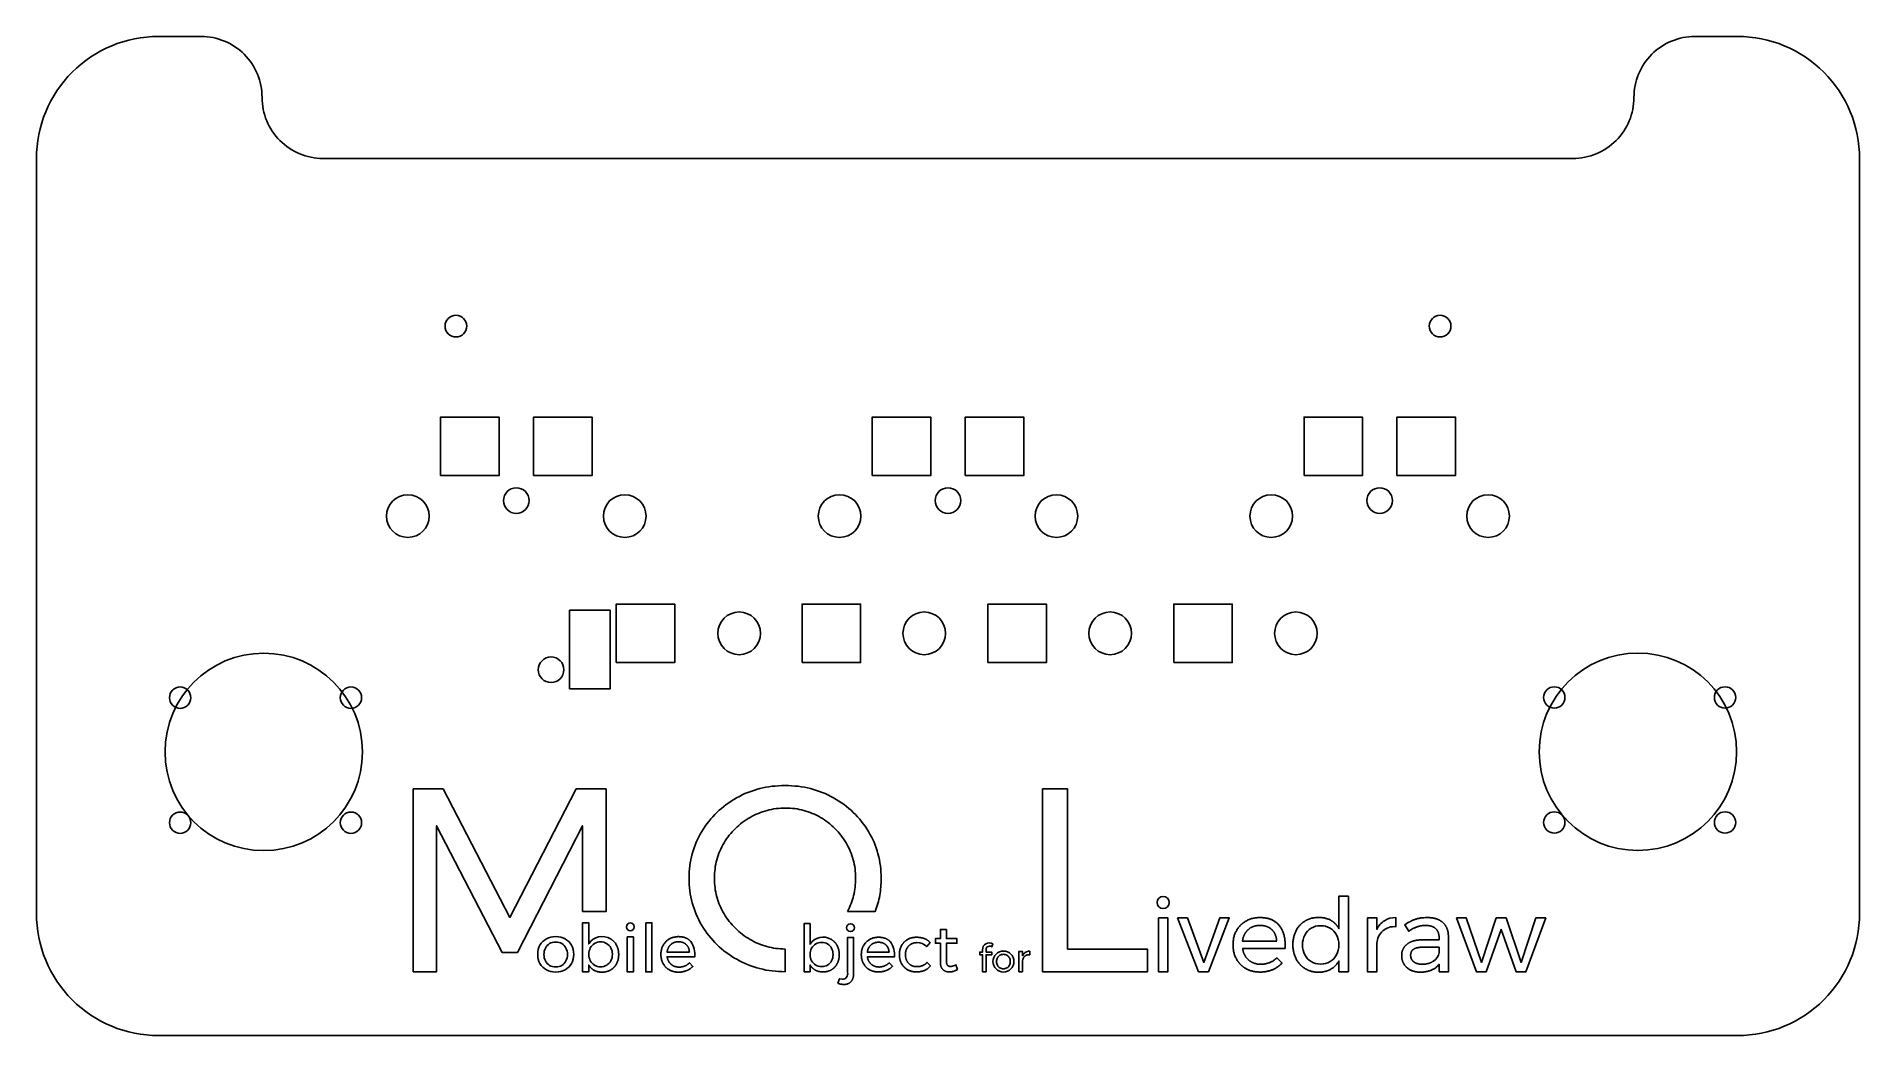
# Model space of a CAD drawing. Header units: millimetres. Extents: x -1043 to -744, y -1370 to -1206.
import ezdxf

# ---------------------------------------------------------------- set-up
doc = ezdxf.new("R2010")
doc.units = ezdxf.units.MM
doc.header["$MEASUREMENT"] = 0
doc.layers.add('Electronics$CUT1', color=1, linetype='Continuous', true_color=0xff0000)
doc.layers.add('Electronics$ENGRAVE1', color=5, linetype='Continuous', true_color=0x0000ff)

msp = doc.modelspace()

# ---------------------------------------------------------------- linework, layer by layer
at = {"layer": 'Electronics$CUT1'}
msp.add_lwpolyline([(-1043.3, -1226.5), (-1043.3, -1350.34, 0.414214), (-1023.3, -1370.34), (-764.3, -1370.34, 0.414214), (-744.3, -1350.34), (-744.3, -1226.5, 0.414214), (-764.3, -1206.5), (-771.3, -1206.5, 0.414214), (-781.3, -1216.5, -0.414214), (-791.3, -1226.5), (-996.3, -1226.5, -0.414214), (-1006.3, -1216.5, 0.414214), (-1016.3, -1206.5), (-1023.3, -1206.5, 0.414214)], format="xyb", close=True, dxfattribs=at)
for points in [[(-977.01, -1278.51), (-967.42, -1278.51), (-967.42, -1268.93), (-977.01, -1268.93)], [(-961.77, -1278.51), (-952.18, -1278.51), (-952.18, -1268.93), (-961.77, -1268.93)], [(-906.21, -1278.51), (-896.62, -1278.51), (-896.62, -1268.93), (-906.21, -1268.93)], [(-890.97, -1278.51), (-881.38, -1278.51), (-881.38, -1268.93), (-890.97, -1268.93)], [(-835.41, -1278.51), (-825.82, -1278.51), (-825.82, -1268.93), (-835.41, -1268.93)], [(-820.17, -1278.51), (-810.58, -1278.51), (-810.58, -1268.93), (-820.17, -1268.93)], [(-955.86, -1313.49), (-949.23, -1313.49), (-949.23, -1300.6), (-955.86, -1300.6)], [(-948.2, -1309.17), (-938.62, -1309.17), (-938.62, -1299.58), (-948.2, -1299.58)], [(-917.72, -1309.17), (-908.14, -1309.17), (-908.14, -1299.58), (-917.72, -1299.58)], [(-887.24, -1309.17), (-877.66, -1309.17), (-877.66, -1299.58), (-887.24, -1299.58)], [(-856.76, -1309.17), (-847.18, -1309.17), (-847.18, -1299.58), (-856.76, -1299.58)]]:
    msp.add_lwpolyline(points, close=True, dxfattribs=at)
for centre, radius in [((-974.5, -1254), 1.78), ((-813.1, -1254), 1.78), ((-982.38, -1285.15), 3.5), ((-964.6, -1282.61), 2.1), ((-946.82, -1285.15), 3.5), ((-911.58, -1285.15), 3.5), ((-893.8, -1282.61), 2.1), ((-876.02, -1285.15), 3.5), ((-840.78, -1285.15), 3.5), ((-823, -1282.61), 2.1), ((-805.22, -1285.15), 3.5), ((-928.04, -1304.38), 3.5), ((-897.69, -1304.38), 3.5), ((-867.21, -1304.38), 3.5), ((-836.73, -1304.38), 3.5), ((-1006.02, -1323.83), 16.19), ((-958.9, -1310.35), 2.1), ((-780.65, -1323.8), 16.19), ((-1019.73, -1314.93), 1.75), ((-991.73, -1314.93), 1.75), ((-794.36, -1314.9), 1.75), ((-766.36, -1314.9), 1.75), ((-1019.73, -1335.43), 1.75), ((-991.73, -1335.43), 1.75), ((-794.36, -1335.4), 1.75), ((-766.36, -1335.4), 1.75)]:
    msp.add_circle(centre, radius, dxfattribs=at)
at = {"layer": 'Electronics$ENGRAVE1'}
for points in [[(-949.85, -1329.9), (-954.78, -1329.9), (-965.65, -1350.97), (-976.61, -1329.9), (-981.49, -1329.9), (-981.49, -1359.87), (-977.68, -1359.87), (-977.68, -1335.94), (-966.93, -1356.7), (-964.41, -1356.7), (-953.75, -1335.94), (-953.72, -1349.97), (-949.85, -1349.97)], [(-910.29, -1349.97), (-905.74, -1349.97), (-905.62, -1349.65), (-905.51, -1349.33), (-905.4, -1349), (-905.31, -1348.68), (-905.22, -1348.34), (-905.14, -1348.01), (-905.06, -1347.68), (-905, -1347.34), (-904.94, -1347), (-904.89, -1346.65), (-904.85, -1346.31), (-904.82, -1345.96), (-904.79, -1345.61), (-904.77, -1345.26), (-904.76, -1344.9), (-904.75, -1344.54), (-904.76, -1344.02), (-904.79, -1343.51), (-904.83, -1343), (-904.88, -1342.49), (-904.96, -1341.99), (-905.05, -1341.5), (-905.16, -1341.01), (-905.28, -1340.53), (-905.42, -1340.05), (-905.57, -1339.58), (-905.75, -1339.11), (-905.93, -1338.65), (-906.14, -1338.19), (-906.36, -1337.74), (-906.6, -1337.3), (-906.85, -1336.86), (-907.12, -1336.43), (-907.4, -1336.01), (-907.69, -1335.6), (-908, -1335.21), (-908.31, -1334.82), (-908.64, -1334.45), (-908.98, -1334.09), (-909.33, -1333.74), (-909.69, -1333.4), (-910.07, -1333.08), (-910.45, -1332.76), (-910.85, -1332.46), (-911.26, -1332.17), (-911.69, -1331.88), (-912.12, -1331.62), (-912.57, -1331.36), (-913.02, -1331.12), (-913.48, -1330.89), (-913.95, -1330.67), (-914.42, -1330.48), (-914.9, -1330.3), (-915.38, -1330.13), (-915.87, -1329.98), (-916.36, -1329.85), (-916.86, -1329.73), (-917.36, -1329.63), (-917.87, -1329.54), (-918.39, -1329.47), (-918.91, -1329.42), (-919.44, -1329.38), (-919.97, -1329.35), (-920.51, -1329.35), (-921.05, -1329.35), (-921.59, -1329.38), (-922.12, -1329.42), (-922.64, -1329.47), (-923.16, -1329.54), (-923.68, -1329.63), (-924.18, -1329.73), (-924.68, -1329.85), (-925.18, -1329.98), (-925.67, -1330.13), (-926.15, -1330.3), (-926.63, -1330.48), (-927.1, -1330.67), (-927.56, -1330.89), (-928.02, -1331.12), (-928.47, -1331.36), (-928.92, -1331.62), (-929.35, -1331.88), (-929.77, -1332.17), (-930.18, -1332.46), (-930.57, -1332.76), (-930.96, -1333.08), (-931.33, -1333.4), (-931.69, -1333.74), (-932.04, -1334.09), (-932.38, -1334.45), (-932.71, -1334.82), (-933.02, -1335.21), (-933.33, -1335.6), (-933.62, -1336.01), (-933.9, -1336.43), (-934.17, -1336.86), (-934.42, -1337.3), (-934.66, -1337.74), (-934.88, -1338.19), (-935.08, -1338.65), (-935.27, -1339.11), (-935.44, -1339.58), (-935.6, -1340.05), (-935.74, -1340.53), (-935.86, -1341.01), (-935.97, -1341.5), (-936.06, -1341.99), (-936.13, -1342.49), (-936.19, -1343), (-936.23, -1343.51), (-936.25, -1344.02), (-936.26, -1344.54), (-936.25, -1345.07), (-936.23, -1345.58), (-936.19, -1346.09), (-936.13, -1346.6), (-936.06, -1347.1), (-935.97, -1347.6), (-935.86, -1348.09), (-935.74, -1348.57), (-935.6, -1349.05), (-935.44, -1349.53), (-935.27, -1350), (-935.08, -1350.46), (-934.88, -1350.92), (-934.66, -1351.38), (-934.42, -1351.83), (-934.17, -1352.27), (-933.9, -1352.71), (-933.62, -1353.13), (-933.33, -1353.54), (-933.02, -1353.94), (-932.71, -1354.33), (-932.38, -1354.71), (-932.04, -1355.08), (-931.69, -1355.43), (-931.32, -1355.77), (-930.95, -1356.1), (-930.56, -1356.42), (-930.16, -1356.73), (-929.75, -1357.02), (-929.33, -1357.31), (-928.9, -1357.58), (-928.45, -1357.84), (-927.99, -1358.08), (-927.53, -1358.31), (-927.07, -1358.53), (-926.6, -1358.73), (-926.12, -1358.91), (-925.64, -1359.08), (-925.15, -1359.23), (-924.66, -1359.36), (-924.16, -1359.48), (-923.65, -1359.59), (-923.14, -1359.67), (-922.63, -1359.74), (-922.11, -1359.8), (-921.58, -1359.84), (-921.05, -1359.86), (-920.51, -1359.87), (-920.51, -1356.15), (-920.89, -1356.14), (-921.28, -1356.12), (-921.66, -1356.09), (-922.03, -1356.04), (-922.4, -1355.99), (-922.77, -1355.92), (-923.14, -1355.84), (-923.5, -1355.75), (-923.86, -1355.65), (-924.21, -1355.53), (-924.56, -1355.4), (-924.91, -1355.26), (-925.25, -1355.11), (-925.6, -1354.95), (-925.93, -1354.77), (-926.27, -1354.58), (-926.6, -1354.38), (-926.92, -1354.18), (-927.23, -1353.96), (-927.54, -1353.73), (-927.83, -1353.5), (-928.12, -1353.26), (-928.4, -1353.01), (-928.67, -1352.75), (-928.93, -1352.48), (-929.18, -1352.2), (-929.43, -1351.92), (-929.67, -1351.63), (-929.89, -1351.32), (-930.11, -1351.01), (-930.32, -1350.69), (-930.53, -1350.37), (-930.72, -1350.03), (-930.9, -1349.7), (-931.06, -1349.35), (-931.22, -1349.01), (-931.36, -1348.66), (-931.49, -1348.3), (-931.61, -1347.95), (-931.71, -1347.58), (-931.81, -1347.22), (-931.89, -1346.85), (-931.96, -1346.47), (-932.01, -1346.1), (-932.05, -1345.71), (-932.09, -1345.33), (-932.1, -1344.94), (-932.11, -1344.54), (-932.1, -1344.15), (-932.09, -1343.76), (-932.05, -1343.38), (-932.01, -1342.99), (-931.96, -1342.62), (-931.89, -1342.24), (-931.81, -1341.87), (-931.71, -1341.51), (-931.61, -1341.15), (-931.49, -1340.79), (-931.36, -1340.44), (-931.22, -1340.09), (-931.06, -1339.75), (-930.9, -1339.41), (-930.72, -1339.07), (-930.53, -1338.74), (-930.32, -1338.42), (-930.11, -1338.1), (-929.89, -1337.79), (-929.67, -1337.5), (-929.43, -1337.2), (-929.18, -1336.92), (-928.93, -1336.65), (-928.67, -1336.38), (-928.4, -1336.13), (-928.12, -1335.88), (-927.83, -1335.64), (-927.54, -1335.41), (-927.23, -1335.19), (-926.92, -1334.97), (-926.6, -1334.77), (-926.27, -1334.57), (-925.93, -1334.38), (-925.59, -1334.21), (-925.25, -1334.05), (-924.9, -1333.9), (-924.55, -1333.76), (-924.2, -1333.63), (-923.84, -1333.52), (-923.48, -1333.41), (-923.11, -1333.32), (-922.75, -1333.25), (-922.38, -1333.18), (-922, -1333.12), (-921.62, -1333.08), (-921.24, -1333.05), (-920.85, -1333.03), (-920.47, -1333.03), (-920.08, -1333.03), (-919.69, -1333.05), (-919.31, -1333.08), (-918.93, -1333.12), (-918.56, -1333.18), (-918.19, -1333.25), (-917.83, -1333.32), (-917.46, -1333.41), (-917.11, -1333.52), (-916.75, -1333.63), (-916.4, -1333.76), (-916.05, -1333.9), (-915.71, -1334.05), (-915.37, -1334.21), (-915.04, -1334.38), (-914.71, -1334.57), (-914.38, -1334.77), (-914.07, -1334.97), (-913.76, -1335.19), (-913.46, -1335.41), (-913.17, -1335.64), (-912.88, -1335.88), (-912.61, -1336.13), (-912.34, -1336.38), (-912.08, -1336.65), (-911.83, -1336.92), (-911.59, -1337.2), (-911.36, -1337.5), (-911.14, -1337.79), (-910.92, -1338.1), (-910.71, -1338.42), (-910.51, -1338.74), (-910.32, -1339.07), (-910.15, -1339.41), (-909.98, -1339.75), (-909.83, -1340.09), (-909.69, -1340.44), (-909.56, -1340.79), (-909.44, -1341.15), (-909.34, -1341.51), (-909.25, -1341.87), (-909.17, -1342.24), (-909.1, -1342.62), (-909.05, -1342.99), (-909, -1343.38), (-908.97, -1343.76), (-908.96, -1344.15), (-908.95, -1344.54), (-908.95, -1344.91), (-908.97, -1345.27), (-909, -1345.63), (-909.03, -1345.98), (-909.08, -1346.34), (-909.14, -1346.68), (-909.21, -1347.03), (-909.28, -1347.37), (-909.37, -1347.71), (-909.47, -1348.04), (-909.58, -1348.37), (-909.7, -1348.7), (-909.83, -1349.02), (-909.98, -1349.34), (-910.13, -1349.66)], [(-878.29, -1329.9), (-874.18, -1329.9), (-874.18, -1356.15), (-861.08, -1356.15), (-861.08, -1359.87), (-878.29, -1359.87)], [(-828.14, -1347.48), (-828.14, -1359.87), (-829.69, -1359.87), (-829.69, -1358.12), (-829.76, -1358.23), (-829.82, -1358.33), (-829.89, -1358.44), (-829.96, -1358.53), (-830.04, -1358.63), (-830.12, -1358.72), (-830.2, -1358.81), (-830.28, -1358.9), (-830.36, -1358.98), (-830.41, -1359.02), (-830.45, -1359.06), (-830.5, -1359.1), (-830.54, -1359.14), (-830.59, -1359.18), (-830.64, -1359.22), (-830.73, -1359.29), (-830.83, -1359.35), (-830.93, -1359.42), (-831.04, -1359.48), (-831.09, -1359.51), (-831.14, -1359.54), (-831.2, -1359.56), (-831.25, -1359.59), (-831.31, -1359.62), (-831.36, -1359.64), (-831.47, -1359.69), (-831.59, -1359.73), (-831.71, -1359.77), (-831.83, -1359.8), (-831.95, -1359.84), (-832.07, -1359.86), (-832.2, -1359.89), (-832.32, -1359.91), (-832.45, -1359.92), (-832.59, -1359.94), (-832.72, -1359.95), (-832.86, -1359.95), (-833, -1359.95), (-833.15, -1359.95), (-833.31, -1359.95), (-833.46, -1359.93), (-833.6, -1359.92), (-833.75, -1359.9), (-833.89, -1359.87), (-834.04, -1359.84), (-834.18, -1359.81), (-834.31, -1359.77), (-834.38, -1359.75), (-834.45, -1359.73), (-834.51, -1359.71), (-834.58, -1359.68), (-834.65, -1359.66), (-834.71, -1359.63), (-834.78, -1359.6), (-834.84, -1359.57), (-834.9, -1359.54), (-834.96, -1359.51), (-835.03, -1359.48), (-835.09, -1359.45), (-835.15, -1359.41), (-835.21, -1359.38), (-835.33, -1359.3), (-835.44, -1359.23), (-835.55, -1359.15), (-835.61, -1359.1), (-835.66, -1359.06), (-835.72, -1359.02), (-835.77, -1358.97), (-835.82, -1358.93), (-835.87, -1358.88), (-835.92, -1358.84), (-835.97, -1358.79), (-836.02, -1358.74), (-836.06, -1358.69), (-836.11, -1358.64), (-836.15, -1358.59), (-836.2, -1358.54), (-836.24, -1358.48), (-836.33, -1358.37), (-836.41, -1358.26), (-836.49, -1358.14), (-836.56, -1358.03), (-836.63, -1357.9), (-836.7, -1357.78), (-836.77, -1357.65), (-836.83, -1357.51), (-836.88, -1357.38), (-836.94, -1357.24), (-836.98, -1357.11), (-837.03, -1356.96), (-837.07, -1356.82), (-837.1, -1356.68), (-837.14, -1356.53), (-837.16, -1356.38), (-837.19, -1356.23), (-837.2, -1356.07), (-837.22, -1355.91), (-837.23, -1355.76), (-837.24, -1355.59), (-837.24, -1355.43), (-837.24, -1355.27), (-837.23, -1355.11), (-837.22, -1354.95), (-837.2, -1354.8), (-837.19, -1354.64), (-837.16, -1354.49), (-837.14, -1354.35), (-837.1, -1354.2), (-837.07, -1354.06), (-837.03, -1353.92), (-836.98, -1353.78), (-836.94, -1353.64), (-836.88, -1353.51), (-836.83, -1353.38), (-836.77, -1353.25), (-836.7, -1353.12), (-836.63, -1352.99), (-836.56, -1352.87), (-836.49, -1352.75), (-836.41, -1352.64), (-836.33, -1352.53), (-836.24, -1352.42), (-836.2, -1352.37), (-836.15, -1352.32), (-836.11, -1352.27), (-836.06, -1352.22), (-836.02, -1352.17), (-835.97, -1352.12), (-835.92, -1352.07), (-835.87, -1352.03), (-835.82, -1351.98), (-835.77, -1351.94), (-835.72, -1351.89), (-835.66, -1351.85), (-835.61, -1351.81), (-835.55, -1351.77), (-835.44, -1351.69), (-835.33, -1351.61), (-835.21, -1351.54), (-835.15, -1351.51), (-835.09, -1351.47), (-835.03, -1351.44), (-834.96, -1351.41), (-834.9, -1351.38), (-834.84, -1351.35), (-834.78, -1351.32), (-834.71, -1351.29), (-834.65, -1351.27), (-834.58, -1351.24), (-834.52, -1351.22), (-834.45, -1351.19), (-834.32, -1351.15), (-834.18, -1351.11), (-834.04, -1351.08), (-833.9, -1351.05), (-833.76, -1351.03), (-833.61, -1351.01), (-833.47, -1350.99), (-833.32, -1350.98), (-833.17, -1350.97), (-833.01, -1350.97), (-832.87, -1350.97), (-832.73, -1350.98), (-832.6, -1350.99), (-832.46, -1351), (-832.33, -1351.02), (-832.2, -1351.04), (-832.07, -1351.06), (-831.95, -1351.09), (-831.83, -1351.12), (-831.71, -1351.16), (-831.59, -1351.19), (-831.47, -1351.24), (-831.36, -1351.28), (-831.24, -1351.33), (-831.13, -1351.38), (-831.08, -1351.41), (-831.03, -1351.44), (-830.97, -1351.47), (-830.92, -1351.5), (-830.87, -1351.53), (-830.82, -1351.56), (-830.77, -1351.6), (-830.72, -1351.63), (-830.67, -1351.66), (-830.62, -1351.7), (-830.58, -1351.74), (-830.53, -1351.77), (-830.49, -1351.81), (-830.44, -1351.85), (-830.4, -1351.89), (-830.35, -1351.93), (-830.31, -1351.97), (-830.27, -1352.01), (-830.23, -1352.05), (-830.19, -1352.1), (-830.15, -1352.14), (-830.11, -1352.19), (-830.07, -1352.23), (-830.03, -1352.28), (-829.99, -1352.33), (-829.96, -1352.38), (-829.89, -1352.48), (-829.82, -1352.58), (-829.75, -1352.68), (-829.69, -1352.79), (-829.69, -1347.48)], [(-859.27, -1351.04), (-857.72, -1351.04), (-857.72, -1359.87), (-859.27, -1359.87)], [(-856.17, -1351.04), (-854.52, -1351.04), (-851.86, -1358.34), (-849.22, -1351.04), (-847.66, -1351.04), (-851.09, -1359.87), (-852.71, -1359.87)], [(-839.54, -1352.2), (-839.48, -1352.28), (-839.41, -1352.35), (-839.35, -1352.43), (-839.29, -1352.52), (-839.24, -1352.6), (-839.18, -1352.69), (-839.13, -1352.77), (-839.08, -1352.86), (-839.03, -1352.96), (-838.99, -1353.05), (-838.94, -1353.14), (-838.9, -1353.24), (-838.86, -1353.34), (-838.82, -1353.44), (-838.79, -1353.54), (-838.75, -1353.65), (-838.72, -1353.75), (-838.69, -1353.86), (-838.66, -1353.97), (-838.64, -1354.08), (-838.61, -1354.19), (-838.59, -1354.31), (-838.57, -1354.43), (-838.56, -1354.55), (-838.54, -1354.67), (-838.53, -1354.79), (-838.52, -1354.91), (-838.51, -1355.04), (-838.49, -1355.3), (-838.49, -1355.56), (-838.49, -1355.86), (-838.5, -1355.97), (-838.5, -1356.02), (-838.51, -1356.06), (-845.48, -1356.06), (-845.47, -1356.14), (-845.46, -1356.21), (-845.44, -1356.28), (-845.43, -1356.35), (-845.41, -1356.42), (-845.39, -1356.49), (-845.37, -1356.56), (-845.35, -1356.63), (-845.33, -1356.69), (-845.31, -1356.76), (-845.28, -1356.82), (-845.26, -1356.89), (-845.23, -1356.95), (-845.2, -1357.01), (-845.17, -1357.07), (-845.14, -1357.13), (-845.11, -1357.19), (-845.08, -1357.24), (-845.05, -1357.3), (-845.01, -1357.36), (-844.97, -1357.41), (-844.94, -1357.47), (-844.9, -1357.52), (-844.86, -1357.57), (-844.82, -1357.62), (-844.77, -1357.67), (-844.73, -1357.72), (-844.68, -1357.77), (-844.64, -1357.82), (-844.59, -1357.86), (-844.54, -1357.91), (-844.49, -1357.95), (-844.44, -1357.99), (-844.39, -1358.04), (-844.34, -1358.08), (-844.28, -1358.12), (-844.23, -1358.15), (-844.17, -1358.19), (-844.12, -1358.22), (-844.06, -1358.26), (-844.01, -1358.29), (-843.95, -1358.32), (-843.89, -1358.35), (-843.83, -1358.38), (-843.77, -1358.41), (-843.71, -1358.43), (-843.65, -1358.45), (-843.59, -1358.48), (-843.53, -1358.5), (-843.46, -1358.52), (-843.4, -1358.54), (-843.33, -1358.55), (-843.27, -1358.57), (-843.2, -1358.58), (-843.13, -1358.6), (-843.07, -1358.61), (-843, -1358.62), (-842.93, -1358.63), (-842.86, -1358.64), (-842.79, -1358.64), (-842.72, -1358.65), (-842.64, -1358.65), (-842.57, -1358.65), (-842.5, -1358.65), (-842.4, -1358.65), (-842.3, -1358.65), (-842.21, -1358.64), (-842.11, -1358.63), (-842.02, -1358.62), (-841.92, -1358.61), (-841.83, -1358.6), (-841.74, -1358.58), (-841.65, -1358.56), (-841.56, -1358.54), (-841.47, -1358.52), (-841.38, -1358.49), (-841.29, -1358.46), (-841.21, -1358.43), (-841.12, -1358.4), (-841.04, -1358.37), (-840.95, -1358.33), (-840.87, -1358.29), (-840.79, -1358.25), (-840.71, -1358.21), (-840.63, -1358.17), (-840.55, -1358.12), (-840.48, -1358.08), (-840.4, -1358.03), (-840.33, -1357.98), (-840.26, -1357.92), (-840.19, -1357.87), (-840.12, -1357.81), (-840.05, -1357.75), (-839.99, -1357.69), (-839.92, -1357.63), (-839.86, -1357.57), (-839.01, -1358.45), (-839.09, -1358.54), (-839.17, -1358.62), (-839.26, -1358.7), (-839.35, -1358.78), (-839.44, -1358.86), (-839.53, -1358.93), (-839.63, -1359), (-839.72, -1359.07), (-839.82, -1359.14), (-839.93, -1359.2), (-840.03, -1359.27), (-840.13, -1359.33), (-840.24, -1359.38), (-840.35, -1359.44), (-840.46, -1359.49), (-840.58, -1359.54), (-840.69, -1359.58), (-840.81, -1359.63), (-840.93, -1359.67), (-841.05, -1359.71), (-841.17, -1359.74), (-841.29, -1359.77), (-841.42, -1359.8), (-841.54, -1359.83), (-841.67, -1359.85), (-841.8, -1359.87), (-841.93, -1359.88), (-842.07, -1359.9), (-842.2, -1359.91), (-842.34, -1359.92), (-842.47, -1359.92), (-842.61, -1359.92), (-842.77, -1359.92), (-842.93, -1359.91), (-843.09, -1359.9), (-843.25, -1359.89), (-843.4, -1359.87), (-843.55, -1359.84), (-843.7, -1359.81), (-843.84, -1359.78), (-843.99, -1359.74), (-844.13, -1359.7), (-844.27, -1359.66), (-844.4, -1359.61), (-844.54, -1359.55), (-844.67, -1359.49), (-844.8, -1359.43), (-844.93, -1359.36), (-845.05, -1359.29), (-845.17, -1359.21), (-845.23, -1359.18), (-845.29, -1359.14), (-845.35, -1359.1), (-845.4, -1359.05), (-845.46, -1359.01), (-845.51, -1358.97), (-845.57, -1358.92), (-845.62, -1358.88), (-845.67, -1358.83), (-845.72, -1358.78), (-845.77, -1358.74), (-845.82, -1358.69), (-845.87, -1358.64), (-845.92, -1358.59), (-845.97, -1358.54), (-846.01, -1358.48), (-846.06, -1358.43), (-846.1, -1358.38), (-846.14, -1358.32), (-846.19, -1358.26), (-846.23, -1358.21), (-846.27, -1358.15), (-846.35, -1358.03), (-846.42, -1357.91), (-846.49, -1357.78), (-846.56, -1357.66), (-846.63, -1357.53), (-846.68, -1357.39), (-846.74, -1357.26), (-846.79, -1357.12), (-846.84, -1356.98), (-846.88, -1356.84), (-846.91, -1356.69), (-846.95, -1356.55), (-846.98, -1356.4), (-847, -1356.25), (-847.02, -1356.1), (-847.03, -1355.94), (-847.05, -1355.78), (-847.05, -1355.63), (-847.05, -1355.46), (-847.05, -1355.3), (-847.05, -1355.14), (-847.03, -1354.99), (-847.02, -1354.83), (-847, -1354.68), (-846.98, -1354.53), (-846.95, -1354.38), (-846.91, -1354.23), (-846.88, -1354.09), (-846.84, -1353.95), (-846.79, -1353.81), (-846.74, -1353.67), (-846.68, -1353.54), (-846.63, -1353.41), (-846.56, -1353.28), (-846.49, -1353.15), (-846.42, -1353.03), (-846.35, -1352.91), (-846.27, -1352.79), (-846.19, -1352.67), (-846.1, -1352.56), (-846.01, -1352.45), (-845.92, -1352.35), (-845.82, -1352.25), (-845.73, -1352.15), (-845.62, -1352.06), (-845.52, -1351.97), (-845.41, -1351.88), (-845.29, -1351.8), (-845.18, -1351.72), (-845.06, -1351.64), (-844.93, -1351.57), (-844.81, -1351.5), (-844.68, -1351.43), (-844.55, -1351.37), (-844.42, -1351.31), (-844.28, -1351.26), (-844.14, -1351.21), (-844, -1351.17), (-843.86, -1351.13), (-843.72, -1351.1), (-843.57, -1351.07), (-843.42, -1351.05), (-843.27, -1351.03), (-843.12, -1351.01), (-842.96, -1351), (-842.81, -1350.99), (-842.65, -1350.99), (-842.52, -1350.99), (-842.39, -1350.99), (-842.27, -1351), (-842.15, -1351.01), (-842.03, -1351.02), (-841.91, -1351.03), (-841.8, -1351.05), (-841.68, -1351.07), (-841.57, -1351.09), (-841.46, -1351.11), (-841.35, -1351.13), (-841.25, -1351.16), (-841.14, -1351.19), (-841.04, -1351.22), (-840.94, -1351.26), (-840.84, -1351.29), (-840.75, -1351.33), (-840.65, -1351.37), (-840.56, -1351.42), (-840.47, -1351.46), (-840.38, -1351.51), (-840.3, -1351.56), (-840.21, -1351.61), (-840.13, -1351.67), (-840.05, -1351.73), (-839.97, -1351.79), (-839.89, -1351.85), (-839.82, -1351.92), (-839.75, -1351.98), (-839.68, -1352.05), (-839.61, -1352.13)], [(-813.25, -1359.87), (-811.71, -1359.87), (-811.73, -1354.06), (-811.73, -1353.97), (-811.73, -1353.88), (-811.74, -1353.79), (-811.75, -1353.71), (-811.75, -1353.62), (-811.77, -1353.54), (-811.78, -1353.46), (-811.79, -1353.38), (-811.81, -1353.3), (-811.82, -1353.22), (-811.84, -1353.14), (-811.86, -1353.06), (-811.89, -1352.99), (-811.91, -1352.91), (-811.94, -1352.84), (-811.97, -1352.77), (-812, -1352.7), (-812.03, -1352.63), (-812.06, -1352.56), (-812.09, -1352.5), (-812.13, -1352.43), (-812.17, -1352.37), (-812.21, -1352.31), (-812.25, -1352.24), (-812.29, -1352.18), (-812.34, -1352.13), (-812.39, -1352.07), (-812.43, -1352.01), (-812.48, -1351.96), (-812.54, -1351.9), (-812.59, -1351.85), (-812.65, -1351.8), (-812.7, -1351.75), (-812.76, -1351.7), (-812.82, -1351.65), (-812.88, -1351.61), (-812.95, -1351.57), (-813.01, -1351.52), (-813.08, -1351.48), (-813.14, -1351.44), (-813.21, -1351.41), (-813.28, -1351.37), (-813.35, -1351.34), (-813.43, -1351.31), (-813.5, -1351.27), (-813.58, -1351.25), (-813.66, -1351.22), (-813.74, -1351.19), (-813.82, -1351.17), (-813.9, -1351.14), (-813.98, -1351.12), (-814.07, -1351.1), (-814.15, -1351.09), (-814.24, -1351.07), (-814.33, -1351.05), (-814.42, -1351.04), (-814.51, -1351.03), (-814.61, -1351.02), (-814.7, -1351.01), (-814.8, -1351), (-815, -1350.99), (-815.2, -1350.99), (-815.48, -1350.99), (-815.74, -1351.01), (-815.87, -1351.02), (-816, -1351.03), (-816.12, -1351.04), (-816.24, -1351.06), (-816.36, -1351.08), (-816.48, -1351.1), (-816.59, -1351.12), (-816.7, -1351.14), (-816.81, -1351.17), (-816.92, -1351.2), (-817.03, -1351.23), (-817.13, -1351.26), (-817.23, -1351.3), (-817.33, -1351.34), (-817.44, -1351.38), (-817.54, -1351.42), (-817.76, -1351.52), (-817.97, -1351.63), (-818.2, -1351.74), (-818.42, -1351.87), (-818.65, -1352.01), (-818.89, -1352.16), (-818.24, -1353.23), (-818.07, -1353.11), (-817.89, -1353), (-817.72, -1352.9), (-817.55, -1352.81), (-817.38, -1352.72), (-817.29, -1352.68), (-817.21, -1352.65), (-817.12, -1352.61), (-817.04, -1352.58), (-816.95, -1352.54), (-816.87, -1352.51), (-816.78, -1352.48), (-816.7, -1352.46), (-816.61, -1352.43), (-816.53, -1352.41), (-816.44, -1352.39), (-816.36, -1352.37), (-816.27, -1352.35), (-816.19, -1352.33), (-816.1, -1352.32), (-816.02, -1352.31), (-815.94, -1352.3), (-815.85, -1352.29), (-815.77, -1352.28), (-815.68, -1352.28), (-815.6, -1352.28), (-815.52, -1352.27), (-815.38, -1352.28), (-815.25, -1352.28), (-815.12, -1352.29), (-815.06, -1352.3), (-815, -1352.31), (-814.94, -1352.32), (-814.88, -1352.32), (-814.82, -1352.34), (-814.77, -1352.35), (-814.71, -1352.36), (-814.65, -1352.37), (-814.6, -1352.39), (-814.55, -1352.4), (-814.5, -1352.42), (-814.44, -1352.44), (-814.39, -1352.45), (-814.35, -1352.47), (-814.3, -1352.49), (-814.25, -1352.52), (-814.21, -1352.54), (-814.16, -1352.56), (-814.12, -1352.59), (-814.07, -1352.61), (-814.03, -1352.64), (-813.99, -1352.66), (-813.95, -1352.69), (-813.91, -1352.72), (-813.88, -1352.75), (-813.84, -1352.78), (-813.8, -1352.82), (-813.77, -1352.85), (-813.74, -1352.88), (-813.7, -1352.92), (-813.67, -1352.95), (-813.64, -1352.99), (-813.62, -1353.03), (-813.59, -1353.07), (-813.56, -1353.1), (-813.54, -1353.14), (-813.51, -1353.18), (-813.49, -1353.23), (-813.47, -1353.27), (-813.45, -1353.31), (-813.43, -1353.35), (-813.41, -1353.4), (-813.39, -1353.45), (-813.37, -1353.49), (-813.36, -1353.54), (-813.34, -1353.59), (-813.33, -1353.64), (-813.32, -1353.69), (-813.31, -1353.74), (-813.3, -1353.79), (-813.29, -1353.84), (-813.28, -1353.89), (-813.28, -1353.95), (-813.27, -1354), (-813.27, -1354.06), (-813.27, -1354.11), (-813.26, -1354.17), (-813.26, -1354.23), (-813.26, -1354.65), (-816.07, -1354.65), (-816.26, -1354.65), (-816.45, -1354.66), (-816.63, -1354.68), (-816.81, -1354.7), (-816.98, -1354.72), (-817.07, -1354.74), (-817.15, -1354.75), (-817.23, -1354.77), (-817.31, -1354.79), (-817.39, -1354.81), (-817.46, -1354.83), (-817.54, -1354.85), (-817.61, -1354.88), (-817.69, -1354.9), (-817.76, -1354.93), (-817.83, -1354.96), (-817.9, -1354.99), (-817.97, -1355.02), (-818.03, -1355.05), (-818.1, -1355.08), (-818.16, -1355.12), (-818.22, -1355.16), (-818.28, -1355.19), (-818.34, -1355.23), (-818.4, -1355.27), (-818.46, -1355.31), (-818.51, -1355.36), (-818.57, -1355.4), (-818.62, -1355.44), (-818.67, -1355.49), (-818.72, -1355.54), (-818.77, -1355.58), (-818.81, -1355.63), (-818.86, -1355.68), (-818.9, -1355.73), (-818.94, -1355.78), (-818.98, -1355.84), (-819.01, -1355.89), (-819.05, -1355.94), (-819.08, -1356), (-819.11, -1356.06), (-819.14, -1356.11), (-819.17, -1356.17), (-819.2, -1356.23), (-819.22, -1356.29), (-819.25, -1356.35), (-819.27, -1356.41), (-819.29, -1356.48), (-819.31, -1356.54), (-819.32, -1356.61), (-819.34, -1356.67), (-819.35, -1356.74), (-819.36, -1356.81), (-819.37, -1356.87), (-819.38, -1356.94), (-819.38, -1357.02), (-819.39, -1357.09), (-819.39, -1357.16), (-819.39, -1357.23), (-819.39, -1357.33), (-819.38, -1357.42), (-819.38, -1357.52), (-819.37, -1357.61), (-819.35, -1357.7), (-819.34, -1357.79), (-819.32, -1357.88), (-819.3, -1357.96), (-819.28, -1358.01), (-819.27, -1358.05), (-819.26, -1358.09), (-819.24, -1358.13), (-819.23, -1358.18), (-819.21, -1358.22), (-819.2, -1358.26), (-819.18, -1358.3), (-819.16, -1358.34), (-819.14, -1358.38), (-819.12, -1358.42), (-819.1, -1358.46), (-819.08, -1358.5), (-819.06, -1358.54), (-819.02, -1358.62), (-818.99, -1358.66), (-818.97, -1358.7), (-818.94, -1358.73), (-818.92, -1358.77), (-818.89, -1358.81), (-818.86, -1358.84), (-818.84, -1358.88), (-818.81, -1358.91), (-818.78, -1358.95), (-818.75, -1358.98), (-818.72, -1359.01), (-818.69, -1359.04), (-818.66, -1359.08), (-818.63, -1359.11), (-818.59, -1359.14), (-818.56, -1359.17), (-818.53, -1359.2), (-818.49, -1359.23), (-818.46, -1359.26), (-818.42, -1359.29), (-818.35, -1359.34), (-818.27, -1359.4), (-818.2, -1359.45), (-818.11, -1359.5), (-818.03, -1359.54), (-817.95, -1359.59), (-817.86, -1359.63), (-817.77, -1359.67), (-817.68, -1359.71), (-817.59, -1359.74), (-817.49, -1359.77), (-817.4, -1359.8), (-817.3, -1359.83), (-817.2, -1359.85), (-817.1, -1359.87), (-816.99, -1359.89), (-816.89, -1359.9), (-816.78, -1359.92), (-816.67, -1359.93), (-816.56, -1359.93), (-816.45, -1359.94), (-816.34, -1359.94), (-816.21, -1359.94), (-816.08, -1359.93), (-815.95, -1359.93), (-815.83, -1359.92), (-815.71, -1359.91), (-815.59, -1359.89), (-815.47, -1359.88), (-815.35, -1359.86), (-815.24, -1359.83), (-815.13, -1359.81), (-815.02, -1359.78), (-814.92, -1359.75), (-814.81, -1359.72), (-814.71, -1359.69), (-814.61, -1359.65), (-814.51, -1359.61), (-814.42, -1359.57), (-814.32, -1359.53), (-814.23, -1359.48), (-814.14, -1359.43), (-814.06, -1359.38), (-813.97, -1359.32), (-813.89, -1359.27), (-813.81, -1359.21), (-813.73, -1359.14), (-813.66, -1359.08), (-813.58, -1359.01), (-813.51, -1358.94), (-813.44, -1358.87), (-813.37, -1358.79), (-813.31, -1358.72), (-813.25, -1358.64)], [(-810.41, -1351.04), (-808.79, -1351.04), (-806.32, -1358.34), (-803.88, -1351.04), (-802.26, -1351.04), (-799.81, -1358.34), (-797.37, -1351.04), (-795.77, -1351.04), (-799.02, -1359.87), (-800.64, -1359.87), (-803.08, -1352.93), (-805.52, -1359.87), (-807.14, -1359.87)], [(-946.4, -1354.16), (-945.39, -1354.16), (-945.39, -1359.91), (-946.4, -1359.91)], [(-943.36, -1351.84), (-942.35, -1351.84), (-942.35, -1359.91), (-943.36, -1359.91)], [(-892.24, -1359.5), (-892.32, -1359.55), (-892.4, -1359.6), (-892.48, -1359.64), (-892.56, -1359.68), (-892.65, -1359.72), (-892.73, -1359.75), (-892.77, -1359.77), (-892.81, -1359.78), (-892.85, -1359.8), (-892.89, -1359.81), (-892.93, -1359.82), (-892.97, -1359.83), (-893.02, -1359.85), (-893.06, -1359.86), (-893.1, -1359.86), (-893.14, -1359.87), (-893.18, -1359.88), (-893.22, -1359.89), (-893.26, -1359.89), (-893.31, -1359.9), (-893.35, -1359.9), (-893.39, -1359.91), (-893.43, -1359.91), (-893.47, -1359.91), (-893.51, -1359.91), (-893.56, -1359.91), (-893.6, -1359.91), (-893.64, -1359.91), (-893.68, -1359.91), (-893.72, -1359.91), (-893.76, -1359.9), (-893.8, -1359.9), (-893.84, -1359.89), (-893.87, -1359.89), (-893.91, -1359.88), (-893.95, -1359.87), (-893.99, -1359.87), (-894.02, -1359.86), (-894.06, -1359.85), (-894.09, -1359.84), (-894.13, -1359.83), (-894.16, -1359.81), (-894.19, -1359.8), (-894.23, -1359.79), (-894.26, -1359.77), (-894.29, -1359.76), (-894.32, -1359.74), (-894.35, -1359.73), (-894.39, -1359.71), (-894.42, -1359.69), (-894.44, -1359.67), (-894.47, -1359.65), (-894.5, -1359.63), (-894.53, -1359.61), (-894.56, -1359.59), (-894.59, -1359.56), (-894.61, -1359.54), (-894.64, -1359.52), (-894.66, -1359.49), (-894.69, -1359.46), (-894.71, -1359.44), (-894.74, -1359.41), (-894.76, -1359.38), (-894.78, -1359.35), (-894.8, -1359.32), (-894.82, -1359.29), (-894.84, -1359.26), (-894.86, -1359.23), (-894.87, -1359.19), (-894.89, -1359.16), (-894.91, -1359.12), (-894.92, -1359.09), (-894.94, -1359.05), (-894.95, -1359.01), (-894.96, -1358.98), (-894.97, -1358.94), (-894.98, -1358.9), (-894.99, -1358.86), (-895, -1358.82), (-895.01, -1358.77), (-895.02, -1358.73), (-895.03, -1358.69), (-895.03, -1358.64), (-895.04, -1358.6), (-895.04, -1358.55), (-895.05, -1358.51), (-895.05, -1358.46), (-895.05, -1358.41), (-895.05, -1358.31), (-895.05, -1355.2), (-895.85, -1355.2), (-895.85, -1354.45), (-895.05, -1354.45), (-895.05, -1352.94), (-894.05, -1352.94), (-894.05, -1354.45), (-892.33, -1354.45), (-892.33, -1355.2), (-894.05, -1355.2), (-894.05, -1358.13), (-894.05, -1358.19), (-894.05, -1358.24), (-894.05, -1358.3), (-894.04, -1358.35), (-894.04, -1358.4), (-894.03, -1358.44), (-894.03, -1358.47), (-894.02, -1358.49), (-894.02, -1358.51), (-894.01, -1358.53), (-894.01, -1358.55), (-894, -1358.57), (-893.99, -1358.59), (-893.99, -1358.61), (-893.98, -1358.63), (-893.97, -1358.65), (-893.97, -1358.66), (-893.96, -1358.68), (-893.95, -1358.7), (-893.94, -1358.71), (-893.93, -1358.73), (-893.92, -1358.74), (-893.91, -1358.76), (-893.91, -1358.77), (-893.89, -1358.79), (-893.89, -1358.79), (-893.88, -1358.8), (-893.87, -1358.81), (-893.86, -1358.82), (-893.85, -1358.83), (-893.84, -1358.85), (-893.83, -1358.86), (-893.81, -1358.87), (-893.8, -1358.88), (-893.79, -1358.89), (-893.78, -1358.9), (-893.76, -1358.9), (-893.75, -1358.91), (-893.73, -1358.92), (-893.72, -1358.93), (-893.7, -1358.94), (-893.69, -1358.94), (-893.67, -1358.95), (-893.66, -1358.96), (-893.64, -1358.96), (-893.62, -1358.97), (-893.61, -1358.97), (-893.59, -1358.98), (-893.57, -1358.98), (-893.55, -1358.98), (-893.53, -1358.99), (-893.52, -1358.99), (-893.5, -1358.99), (-893.48, -1359), (-893.46, -1359), (-893.44, -1359), (-893.42, -1359), (-893.4, -1359), (-893.37, -1359), (-893.35, -1359), (-893.32, -1359), (-893.3, -1359), (-893.27, -1359), (-893.25, -1358.99), (-893.22, -1358.99), (-893.2, -1358.99), (-893.17, -1358.98), (-893.14, -1358.98), (-893.12, -1358.97), (-893.09, -1358.97), (-893.06, -1358.96), (-893.01, -1358.95), (-892.96, -1358.93), (-892.9, -1358.92), (-892.85, -1358.9), (-892.79, -1358.87), (-892.73, -1358.85), (-892.68, -1358.83), (-892.62, -1358.8), (-892.56, -1358.77), (-892.5, -1358.73)], [(-839.89, -1354.86), (-839.9, -1354.79), (-839.9, -1354.71), (-839.91, -1354.64), (-839.92, -1354.57), (-839.93, -1354.5), (-839.94, -1354.43), (-839.95, -1354.36), (-839.97, -1354.29), (-839.98, -1354.23), (-840, -1354.16), (-840.02, -1354.1), (-840.04, -1354.03), (-840.06, -1353.97), (-840.08, -1353.91), (-840.1, -1353.85), (-840.13, -1353.79), (-840.15, -1353.73), (-840.18, -1353.67), (-840.21, -1353.61), (-840.24, -1353.56), (-840.27, -1353.5), (-840.3, -1353.45), (-840.33, -1353.4), (-840.37, -1353.35), (-840.4, -1353.3), (-840.44, -1353.25), (-840.48, -1353.2), (-840.52, -1353.15), (-840.56, -1353.1), (-840.6, -1353.06), (-840.65, -1353.01), (-840.69, -1352.97), (-840.74, -1352.93), (-840.79, -1352.88), (-840.84, -1352.84), (-840.88, -1352.81), (-840.93, -1352.77), (-840.99, -1352.73), (-841.04, -1352.7), (-841.09, -1352.66), (-841.14, -1352.63), (-841.2, -1352.6), (-841.25, -1352.57), (-841.31, -1352.55), (-841.37, -1352.52), (-841.43, -1352.49), (-841.48, -1352.47), (-841.54, -1352.45), (-841.61, -1352.43), (-841.67, -1352.41), (-841.73, -1352.39), (-841.79, -1352.37), (-841.86, -1352.36), (-841.92, -1352.34), (-841.99, -1352.33), (-842.06, -1352.32), (-842.13, -1352.31), (-842.2, -1352.3), (-842.27, -1352.29), (-842.34, -1352.29), (-842.41, -1352.28), (-842.48, -1352.28), (-842.56, -1352.28), (-842.63, -1352.27), (-842.7, -1352.28), (-842.77, -1352.28), (-842.85, -1352.28), (-842.92, -1352.29), (-842.99, -1352.29), (-843.05, -1352.3), (-843.12, -1352.31), (-843.19, -1352.32), (-843.26, -1352.33), (-843.32, -1352.34), (-843.39, -1352.36), (-843.45, -1352.37), (-843.51, -1352.39), (-843.58, -1352.41), (-843.64, -1352.43), (-843.7, -1352.45), (-843.76, -1352.47), (-843.82, -1352.5), (-843.88, -1352.52), (-843.94, -1352.55), (-843.99, -1352.58), (-844.05, -1352.61), (-844.11, -1352.64), (-844.16, -1352.67), (-844.22, -1352.7), (-844.27, -1352.74), (-844.32, -1352.77), (-844.37, -1352.81), (-844.43, -1352.85), (-844.48, -1352.89), (-844.53, -1352.93), (-844.57, -1352.98), (-844.62, -1353.02), (-844.67, -1353.07), (-844.71, -1353.11), (-844.76, -1353.16), (-844.8, -1353.21), (-844.84, -1353.26), (-844.88, -1353.31), (-844.92, -1353.36), (-844.96, -1353.41), (-845, -1353.46), (-845.03, -1353.52), (-845.07, -1353.57), (-845.1, -1353.63), (-845.13, -1353.68), (-845.17, -1353.74), (-845.19, -1353.8), (-845.22, -1353.86), (-845.25, -1353.92), (-845.28, -1353.98), (-845.3, -1354.04), (-845.32, -1354.1), (-845.35, -1354.17), (-845.37, -1354.23), (-845.39, -1354.3), (-845.41, -1354.37), (-845.42, -1354.44), (-845.44, -1354.5), (-845.45, -1354.57), (-845.47, -1354.64), (-845.48, -1354.72), (-845.49, -1354.79), (-845.5, -1354.86)], [(-936.21, -1356.65), (-936.22, -1356.6), (-936.22, -1356.55), (-936.23, -1356.5), (-936.23, -1356.46), (-936.24, -1356.41), (-936.25, -1356.36), (-936.25, -1356.32), (-936.26, -1356.28), (-936.27, -1356.23), (-936.28, -1356.19), (-936.3, -1356.15), (-936.31, -1356.11), (-936.32, -1356.07), (-936.34, -1356.03), (-936.35, -1355.99), (-936.37, -1355.95), (-936.38, -1355.91), (-936.4, -1355.87), (-936.42, -1355.83), (-936.44, -1355.8), (-936.46, -1355.76), (-936.48, -1355.73), (-936.5, -1355.69), (-936.52, -1355.66), (-936.55, -1355.63), (-936.57, -1355.59), (-936.6, -1355.56), (-936.62, -1355.53), (-936.65, -1355.5), (-936.68, -1355.47), (-936.71, -1355.44), (-936.74, -1355.41), (-936.77, -1355.38), (-936.8, -1355.36), (-936.83, -1355.33), (-936.86, -1355.31), (-936.89, -1355.28), (-936.93, -1355.26), (-936.96, -1355.24), (-936.99, -1355.21), (-937.03, -1355.19), (-937.07, -1355.17), (-937.1, -1355.16), (-937.14, -1355.14), (-937.18, -1355.12), (-937.21, -1355.1), (-937.25, -1355.09), (-937.29, -1355.07), (-937.33, -1355.06), (-937.37, -1355.05), (-937.41, -1355.04), (-937.45, -1355.02), (-937.5, -1355.01), (-937.54, -1355), (-937.58, -1355), (-937.63, -1354.99), (-937.67, -1354.98), (-937.72, -1354.98), (-937.76, -1354.97), (-937.81, -1354.97), (-937.85, -1354.96), (-937.9, -1354.96), (-937.95, -1354.96), (-938, -1354.96), (-938.05, -1354.96), (-938.09, -1354.96), (-938.14, -1354.96), (-938.18, -1354.97), (-938.23, -1354.97), (-938.28, -1354.98), (-938.32, -1354.98), (-938.36, -1354.99), (-938.41, -1355), (-938.45, -1355.01), (-938.49, -1355.01), (-938.53, -1355.03), (-938.58, -1355.04), (-938.62, -1355.05), (-938.66, -1355.06), (-938.7, -1355.07), (-938.74, -1355.09), (-938.77, -1355.11), (-938.81, -1355.12), (-938.85, -1355.14), (-938.89, -1355.16), (-938.92, -1355.18), (-938.96, -1355.2), (-939, -1355.22), (-939.03, -1355.24), (-939.07, -1355.26), (-939.1, -1355.29), (-939.14, -1355.31), (-939.17, -1355.34), (-939.2, -1355.36), (-939.23, -1355.39), (-939.27, -1355.42), (-939.3, -1355.45), (-939.33, -1355.48), (-939.36, -1355.51), (-939.39, -1355.54), (-939.41, -1355.57), (-939.44, -1355.6), (-939.47, -1355.63), (-939.49, -1355.67), (-939.52, -1355.7), (-939.54, -1355.73), (-939.57, -1355.77), (-939.59, -1355.8), (-939.61, -1355.84), (-939.63, -1355.88), (-939.65, -1355.92), (-939.67, -1355.95), (-939.69, -1355.99), (-939.71, -1356.03), (-939.72, -1356.07), (-939.74, -1356.11), (-939.75, -1356.15), (-939.77, -1356.2), (-939.78, -1356.24), (-939.8, -1356.28), (-939.81, -1356.32), (-939.82, -1356.37), (-939.83, -1356.41), (-939.84, -1356.46), (-939.85, -1356.5), (-939.86, -1356.55), (-939.86, -1356.6), (-939.87, -1356.65)], [(-903.46, -1356.69), (-903.46, -1356.64), (-903.47, -1356.59), (-903.47, -1356.55), (-903.48, -1356.5), (-903.49, -1356.45), (-903.49, -1356.41), (-903.5, -1356.37), (-903.51, -1356.32), (-903.52, -1356.28), (-903.53, -1356.24), (-903.54, -1356.2), (-903.55, -1356.16), (-903.57, -1356.12), (-903.58, -1356.08), (-903.59, -1356.04), (-903.61, -1356), (-903.63, -1355.96), (-903.64, -1355.93), (-903.66, -1355.89), (-903.68, -1355.86), (-903.7, -1355.82), (-903.72, -1355.79), (-903.74, -1355.75), (-903.76, -1355.72), (-903.79, -1355.69), (-903.81, -1355.66), (-903.84, -1355.63), (-903.86, -1355.6), (-903.89, -1355.57), (-903.91, -1355.54), (-903.94, -1355.51), (-903.97, -1355.48), (-904, -1355.45), (-904.03, -1355.43), (-904.06, -1355.4), (-904.09, -1355.38), (-904.12, -1355.35), (-904.16, -1355.33), (-904.19, -1355.31), (-904.22, -1355.29), (-904.26, -1355.27), (-904.29, -1355.25), (-904.33, -1355.23), (-904.36, -1355.21), (-904.4, -1355.2), (-904.44, -1355.18), (-904.47, -1355.16), (-904.51, -1355.15), (-904.55, -1355.14), (-904.59, -1355.12), (-904.63, -1355.11), (-904.67, -1355.1), (-904.71, -1355.09), (-904.75, -1355.08), (-904.8, -1355.07), (-904.84, -1355.07), (-904.88, -1355.06), (-904.93, -1355.06), (-904.97, -1355.05), (-905.02, -1355.05), (-905.06, -1355.04), (-905.11, -1355.04), (-905.16, -1355.04), (-905.2, -1355.04), (-905.25, -1355.04), (-905.29, -1355.04), (-905.34, -1355.04), (-905.38, -1355.05), (-905.43, -1355.05), (-905.47, -1355.06), (-905.52, -1355.06), (-905.56, -1355.07), (-905.6, -1355.08), (-905.64, -1355.08), (-905.68, -1355.09), (-905.73, -1355.1), (-905.77, -1355.11), (-905.81, -1355.13), (-905.84, -1355.14), (-905.88, -1355.15), (-905.92, -1355.17), (-905.96, -1355.18), (-906, -1355.2), (-906.03, -1355.21), (-906.07, -1355.23), (-906.11, -1355.25), (-906.14, -1355.27), (-906.18, -1355.29), (-906.21, -1355.31), (-906.25, -1355.33), (-906.28, -1355.36), (-906.31, -1355.38), (-906.35, -1355.41), (-906.38, -1355.43), (-906.41, -1355.46), (-906.44, -1355.49), (-906.47, -1355.51), (-906.5, -1355.54), (-906.53, -1355.57), (-906.56, -1355.6), (-906.58, -1355.63), (-906.61, -1355.66), (-906.64, -1355.7), (-906.66, -1355.73), (-906.69, -1355.76), (-906.71, -1355.79), (-906.73, -1355.83), (-906.75, -1355.86), (-906.78, -1355.9), (-906.8, -1355.93), (-906.82, -1355.97), (-906.83, -1356.01), (-906.85, -1356.05), (-906.87, -1356.08), (-906.89, -1356.12), (-906.9, -1356.16), (-906.92, -1356.2), (-906.93, -1356.24), (-906.94, -1356.29), (-906.96, -1356.33), (-906.97, -1356.37), (-906.98, -1356.41), (-906.99, -1356.46), (-907, -1356.5), (-907.01, -1356.55), (-907.02, -1356.59), (-907.02, -1356.64), (-907.03, -1356.69)]]:
    msp.add_lwpolyline(points, close=True, dxfattribs=at)
for points in [[(-822.23, -1351.5, -0.136604), (-820.33, -1350.99), (-820.33, -1352.49, 0.434809), (-823.46, -1355.21), (-823.46, -1359.87), (-825.02, -1359.87), (-825.02, -1351.04), (-823.46, -1351.04), (-823.46, -1352.94, -0.152075)], [(-949.14, -1354.49), (-949.06, -1354.54), (-948.98, -1354.59), (-948.95, -1354.62), (-948.91, -1354.64), (-948.88, -1354.67), (-948.84, -1354.7), (-948.81, -1354.72), (-948.77, -1354.75), (-948.74, -1354.78), (-948.7, -1354.81), (-948.67, -1354.84), (-948.64, -1354.87), (-948.61, -1354.9), (-948.58, -1354.94), (-948.55, -1354.97), (-948.52, -1355), (-948.49, -1355.04), (-948.46, -1355.07), (-948.43, -1355.1), (-948.4, -1355.14), (-948.35, -1355.21), (-948.3, -1355.29), (-948.25, -1355.37), (-948.2, -1355.44), (-948.16, -1355.53), (-948.12, -1355.61), (-948.08, -1355.7), (-948.04, -1355.78), (-948.01, -1355.87), (-947.98, -1355.96), (-947.95, -1356.05), (-947.92, -1356.14), (-947.9, -1356.24), (-947.88, -1356.33), (-947.86, -1356.43), (-947.85, -1356.53), (-947.83, -1356.63), (-947.82, -1356.73), (-947.82, -1356.84), (-947.81, -1356.94), (-947.81, -1357.05), (-947.81, -1357.15), (-947.82, -1357.26), (-947.82, -1357.36), (-947.83, -1357.46), (-947.84, -1357.56), (-947.86, -1357.66), (-947.88, -1357.76), (-947.9, -1357.85), (-947.92, -1357.94), (-947.94, -1358.04), (-947.97, -1358.13), (-948, -1358.22), (-948.04, -1358.3), (-948.07, -1358.39), (-948.11, -1358.47), (-948.15, -1358.56), (-948.2, -1358.64), (-948.24, -1358.72), (-948.29, -1358.79), (-948.34, -1358.87), (-948.37, -1358.9), (-948.4, -1358.94), (-948.42, -1358.97), (-948.45, -1359.01), (-948.48, -1359.04), (-948.51, -1359.08), (-948.54, -1359.11), (-948.57, -1359.14), (-948.6, -1359.17), (-948.63, -1359.2), (-948.66, -1359.23), (-948.69, -1359.26), (-948.73, -1359.29), (-948.76, -1359.32), (-948.79, -1359.35), (-948.83, -1359.38), (-948.86, -1359.41), (-948.9, -1359.43), (-948.93, -1359.46), (-948.97, -1359.48), (-949.01, -1359.51), (-949.04, -1359.53), (-949.12, -1359.58), (-949.16, -1359.6), (-949.2, -1359.62), (-949.24, -1359.64), (-949.28, -1359.66), (-949.32, -1359.68), (-949.36, -1359.7), (-949.4, -1359.72), (-949.45, -1359.74), (-949.53, -1359.77), (-949.62, -1359.8), (-949.7, -1359.83), (-949.79, -1359.85), (-949.88, -1359.87), (-949.97, -1359.89), (-950.07, -1359.91), (-950.16, -1359.92), (-950.26, -1359.93), (-950.35, -1359.94), (-950.45, -1359.94), (-950.55, -1359.94), (-950.64, -1359.94), (-950.73, -1359.94), (-950.82, -1359.93), (-950.91, -1359.92), (-950.99, -1359.91), (-951.07, -1359.9), (-951.16, -1359.88), (-951.24, -1359.87), (-951.32, -1359.85), (-951.4, -1359.82), (-951.47, -1359.8), (-951.55, -1359.77), (-951.62, -1359.74), (-951.69, -1359.71), (-951.77, -1359.68), (-951.84, -1359.64), (-951.9, -1359.6), (-951.97, -1359.56), (-952, -1359.54), (-952.04, -1359.52), (-952.07, -1359.49), (-952.1, -1359.47), (-952.13, -1359.45), (-952.16, -1359.42), (-952.19, -1359.4), (-952.22, -1359.37), (-952.25, -1359.35), (-952.28, -1359.32), (-952.3, -1359.3), (-952.33, -1359.27), (-952.36, -1359.24), (-952.38, -1359.21), (-952.41, -1359.18), (-952.44, -1359.16), (-952.46, -1359.13), (-952.49, -1359.1), (-952.51, -1359.07), (-952.53, -1359.03), (-952.58, -1358.97), (-952.62, -1358.91), (-952.67, -1358.84), (-952.71, -1358.77), (-952.71, -1359.91), (-953.72, -1359.91), (-953.72, -1351.84), (-952.71, -1351.84), (-952.71, -1355.3, -0.413707)], [(-935.99, -1354.91, -0.169777), (-935.31, -1357.43), (-939.86, -1357.43), (-939.85, -1357.48), (-939.84, -1357.53), (-939.83, -1357.57), (-939.82, -1357.62), (-939.81, -1357.66), (-939.8, -1357.71), (-939.79, -1357.75), (-939.77, -1357.8), (-939.76, -1357.84), (-939.74, -1357.88), (-939.73, -1357.92), (-939.71, -1357.97), (-939.69, -1358.01), (-939.68, -1358.05), (-939.66, -1358.09), (-939.64, -1358.12), (-939.62, -1358.16), (-939.6, -1358.2), (-939.57, -1358.24), (-939.55, -1358.27), (-939.53, -1358.31), (-939.5, -1358.34), (-939.48, -1358.38), (-939.45, -1358.41), (-939.42, -1358.44), (-939.39, -1358.48), (-939.37, -1358.51), (-939.34, -1358.54), (-939.31, -1358.57), (-939.28, -1358.6), (-939.24, -1358.63), (-939.21, -1358.66), (-939.18, -1358.69), (-939.14, -1358.71), (-939.11, -1358.74), (-939.08, -1358.77), (-939.04, -1358.79), (-939.01, -1358.81), (-938.97, -1358.84), (-938.93, -1358.86), (-938.9, -1358.88), (-938.86, -1358.9), (-938.82, -1358.92), (-938.78, -1358.94), (-938.74, -1358.96), (-938.7, -1358.97), (-938.66, -1358.99), (-938.62, -1359), (-938.58, -1359.02), (-938.54, -1359.03), (-938.5, -1359.04), (-938.46, -1359.05), (-938.41, -1359.06), (-938.37, -1359.07), (-938.33, -1359.08), (-938.28, -1359.09), (-938.24, -1359.09), (-938.19, -1359.1), (-938.15, -1359.11), (-938.1, -1359.11), (-938.05, -1359.11), (-938.01, -1359.11), (-937.96, -1359.12), (-937.91, -1359.12), (-937.85, -1359.12), (-937.78, -1359.11), (-937.72, -1359.11), (-937.66, -1359.1), (-937.6, -1359.1), (-937.54, -1359.09), (-937.48, -1359.08), (-937.42, -1359.07), (-937.36, -1359.06), (-937.3, -1359.04), (-937.24, -1359.03), (-937.18, -1359.01), (-937.13, -1358.99), (-937.07, -1358.97), (-937.01, -1358.95), (-936.96, -1358.93), (-936.9, -1358.91), (-936.85, -1358.88), (-936.8, -1358.86), (-936.75, -1358.83), (-936.7, -1358.8), (-936.65, -1358.77), (-936.6, -1358.74), (-936.55, -1358.71), (-936.5, -1358.68), (-936.45, -1358.64), (-936.41, -1358.61), (-936.36, -1358.57), (-936.32, -1358.53), (-936.28, -1358.49), (-936.23, -1358.45), (-936.19, -1358.41), (-935.64, -1358.99), (-935.69, -1359.04), (-935.75, -1359.1), (-935.8, -1359.15), (-935.86, -1359.2), (-935.92, -1359.25), (-935.98, -1359.3), (-936.04, -1359.35), (-936.11, -1359.39), (-936.17, -1359.43), (-936.24, -1359.48), (-936.3, -1359.52), (-936.37, -1359.55), (-936.44, -1359.59), (-936.51, -1359.63), (-936.59, -1359.66), (-936.66, -1359.69), (-936.74, -1359.72), (-936.81, -1359.75), (-936.89, -1359.78), (-936.97, -1359.8), (-937.05, -1359.82), (-937.13, -1359.85), (-937.21, -1359.86), (-937.29, -1359.88), (-937.37, -1359.9), (-937.46, -1359.91), (-937.54, -1359.92), (-937.63, -1359.93), (-937.72, -1359.93), (-937.81, -1359.94), (-937.9, -1359.94), (-937.99, -1359.94), (-938.09, -1359.94), (-938.2, -1359.94), (-938.3, -1359.93), (-938.4, -1359.92), (-938.5, -1359.91), (-938.6, -1359.89), (-938.69, -1359.87), (-938.79, -1359.85), (-938.88, -1359.83), (-938.97, -1359.8), (-939.06, -1359.77), (-939.15, -1359.74), (-939.24, -1359.7), (-939.33, -1359.66), (-939.41, -1359.62), (-939.49, -1359.58), (-939.58, -1359.53), (-939.65, -1359.48), (-939.69, -1359.46), (-939.73, -1359.43), (-939.77, -1359.41), (-939.81, -1359.38), (-939.84, -1359.35), (-939.88, -1359.32), (-939.91, -1359.29), (-939.95, -1359.26), (-939.98, -1359.23), (-940.01, -1359.2), (-940.05, -1359.17), (-940.08, -1359.14), (-940.11, -1359.11), (-940.14, -1359.07), (-940.17, -1359.04), (-940.2, -1359.01), (-940.23, -1358.97), (-940.26, -1358.94), (-940.29, -1358.9), (-940.32, -1358.86), (-940.34, -1358.83), (-940.37, -1358.79), (-940.42, -1358.71), (-940.47, -1358.63), (-940.52, -1358.55), (-940.56, -1358.47), (-940.6, -1358.38), (-940.64, -1358.3), (-940.68, -1358.21), (-940.71, -1358.12), (-940.74, -1358.03), (-940.77, -1357.93), (-940.79, -1357.84), (-940.81, -1357.75), (-940.83, -1357.65), (-940.85, -1357.55), (-940.86, -1357.45), (-940.87, -1357.35), (-940.88, -1357.25), (-940.88, -1357.14), (-940.88, -1357.04), (-940.88, -1356.93), (-940.88, -1356.83), (-940.87, -1356.73), (-940.86, -1356.63), (-940.85, -1356.53), (-940.83, -1356.43), (-940.81, -1356.33), (-940.79, -1356.24), (-940.77, -1356.14), (-940.74, -1356.05), (-940.71, -1355.96), (-940.68, -1355.87), (-940.64, -1355.79), (-940.6, -1355.7), (-940.56, -1355.61), (-940.52, -1355.53), (-940.47, -1355.45), (-940.42, -1355.37), (-940.37, -1355.3), (-940.32, -1355.22), (-940.26, -1355.15), (-940.2, -1355.08), (-940.14, -1355.01), (-940.08, -1354.94), (-940.02, -1354.88), (-939.95, -1354.82), (-939.88, -1354.76), (-939.81, -1354.7), (-939.73, -1354.65), (-939.66, -1354.6), (-939.58, -1354.55), (-939.5, -1354.5), (-939.42, -1354.45), (-939.33, -1354.41), (-939.25, -1354.37), (-939.16, -1354.33), (-939.07, -1354.3), (-938.98, -1354.27), (-938.89, -1354.24), (-938.8, -1354.22), (-938.71, -1354.19), (-938.61, -1354.18), (-938.51, -1354.16), (-938.42, -1354.15), (-938.32, -1354.14), (-938.22, -1354.13), (-938.11, -1354.12), (-938.01, -1354.12), (-937.93, -1354.12), (-937.84, -1354.13), (-937.76, -1354.13), (-937.69, -1354.14), (-937.61, -1354.14), (-937.53, -1354.15), (-937.46, -1354.16), (-937.38, -1354.17), (-937.31, -1354.19), (-937.24, -1354.2), (-937.17, -1354.22), (-937.1, -1354.23), (-937.03, -1354.25), (-936.96, -1354.27), (-936.9, -1354.3), (-936.83, -1354.32), (-936.77, -1354.35), (-936.71, -1354.37), (-936.65, -1354.4), (-936.59, -1354.43), (-936.53, -1354.46), (-936.48, -1354.5), (-936.42, -1354.53), (-936.37, -1354.57), (-936.32, -1354.6), (-936.27, -1354.64), (-936.22, -1354.68), (-936.17, -1354.73), (-936.12, -1354.77), (-936.07, -1354.82), (-936.03, -1354.86)], [(-912.93, -1354.58), (-912.86, -1354.63), (-912.78, -1354.68), (-912.75, -1354.7), (-912.71, -1354.73), (-912.68, -1354.75), (-912.64, -1354.78), (-912.61, -1354.81), (-912.57, -1354.84), (-912.54, -1354.87), (-912.51, -1354.89), (-912.48, -1354.92), (-912.45, -1354.95), (-912.42, -1354.98), (-912.39, -1355.02), (-912.36, -1355.05), (-912.33, -1355.08), (-912.3, -1355.11), (-912.27, -1355.15), (-912.24, -1355.18), (-912.22, -1355.22), (-912.16, -1355.29), (-912.11, -1355.36), (-912.07, -1355.43), (-912.02, -1355.51), (-911.98, -1355.59), (-911.94, -1355.67), (-911.9, -1355.76), (-911.86, -1355.84), (-911.83, -1355.93), (-911.8, -1356.02), (-911.77, -1356.1), (-911.74, -1356.2), (-911.72, -1356.29), (-911.7, -1356.38), (-911.69, -1356.48), (-911.67, -1356.57), (-911.66, -1356.67), (-911.65, -1356.77), (-911.64, -1356.87), (-911.64, -1356.97), (-911.64, -1357.08), (-911.64, -1357.18), (-911.64, -1357.28), (-911.65, -1357.38), (-911.66, -1357.48), (-911.67, -1357.58), (-911.68, -1357.67), (-911.7, -1357.77), (-911.72, -1357.86), (-911.74, -1357.95), (-911.77, -1358.04), (-911.8, -1358.13), (-911.83, -1358.22), (-911.86, -1358.3), (-911.89, -1358.39), (-911.93, -1358.47), (-911.97, -1358.55), (-912.01, -1358.63), (-912.06, -1358.71), (-912.11, -1358.78), (-912.16, -1358.85), (-912.18, -1358.89), (-912.21, -1358.92), (-912.23, -1358.96), (-912.26, -1358.99), (-912.29, -1359.02), (-912.32, -1359.06), (-912.35, -1359.09), (-912.38, -1359.12), (-912.41, -1359.15), (-912.44, -1359.18), (-912.47, -1359.21), (-912.5, -1359.24), (-912.53, -1359.27), (-912.56, -1359.3), (-912.6, -1359.32), (-912.63, -1359.35), (-912.66, -1359.38), (-912.7, -1359.4), (-912.73, -1359.43), (-912.77, -1359.45), (-912.8, -1359.48), (-912.84, -1359.5), (-912.92, -1359.55), (-912.96, -1359.57), (-912.99, -1359.59), (-913.03, -1359.61), (-913.07, -1359.63), (-913.11, -1359.65), (-913.15, -1359.67), (-913.19, -1359.69), (-913.23, -1359.7), (-913.32, -1359.73), (-913.4, -1359.76), (-913.48, -1359.79), (-913.57, -1359.81), (-913.66, -1359.83), (-913.75, -1359.85), (-913.84, -1359.87), (-913.93, -1359.88), (-914.02, -1359.89), (-914.12, -1359.9), (-914.22, -1359.9), (-914.31, -1359.9), (-914.4, -1359.9), (-914.49, -1359.9), (-914.57, -1359.89), (-914.66, -1359.88), (-914.74, -1359.87), (-914.82, -1359.86), (-914.9, -1359.85), (-914.98, -1359.83), (-915.06, -1359.81), (-915.14, -1359.79), (-915.21, -1359.76), (-915.28, -1359.74), (-915.36, -1359.71), (-915.43, -1359.68), (-915.5, -1359.64), (-915.57, -1359.61), (-915.63, -1359.57), (-915.7, -1359.53), (-915.73, -1359.51), (-915.76, -1359.49), (-915.79, -1359.46), (-915.82, -1359.44), (-915.85, -1359.42), (-915.88, -1359.39), (-915.91, -1359.37), (-915.94, -1359.35), (-915.97, -1359.32), (-916, -1359.3), (-916.02, -1359.27), (-916.05, -1359.24), (-916.08, -1359.22), (-916.1, -1359.19), (-916.13, -1359.16), (-916.15, -1359.13), (-916.18, -1359.11), (-916.2, -1359.08), (-916.22, -1359.05), (-916.25, -1359.02), (-916.29, -1358.95), (-916.33, -1358.89), (-916.38, -1358.82), (-916.42, -1358.76), (-916.42, -1359.87), (-917.4, -1359.87), (-917.4, -1351.99), (-916.42, -1351.99), (-916.42, -1355.37, -0.413707)], [(-911.11, -1361.12), (-911.62, -1361.02), (-911.85, -1361.77), (-911.79, -1361.79), (-911.73, -1361.82), (-911.67, -1361.84), (-911.61, -1361.86), (-911.55, -1361.87), (-911.48, -1361.89), (-911.42, -1361.9), (-911.36, -1361.91), (-911.3, -1361.93), (-911.24, -1361.94), (-911.18, -1361.94), (-911.12, -1361.95), (-911.06, -1361.96), (-911, -1361.96), (-910.94, -1361.96), (-910.88, -1361.96), (-910.84, -1361.96), (-910.79, -1361.96), (-910.74, -1361.96), (-910.7, -1361.96), (-910.65, -1361.95), (-910.61, -1361.95), (-910.57, -1361.94), (-910.52, -1361.93), (-910.48, -1361.93), (-910.44, -1361.92), (-910.4, -1361.91), (-910.36, -1361.9), (-910.32, -1361.88), (-910.28, -1361.87), (-910.24, -1361.86), (-910.21, -1361.84), (-910.17, -1361.83), (-910.13, -1361.81), (-910.1, -1361.8), (-910.06, -1361.78), (-910.03, -1361.76), (-910, -1361.74), (-909.96, -1361.72), (-909.93, -1361.7), (-909.9, -1361.67), (-909.87, -1361.65), (-909.84, -1361.63), (-909.81, -1361.6), (-909.78, -1361.57), (-909.75, -1361.55), (-909.73, -1361.52), (-909.7, -1361.49), (-909.67, -1361.46), (-909.65, -1361.43), (-909.62, -1361.4), (-909.6, -1361.37), (-909.58, -1361.33), (-909.56, -1361.3), (-909.54, -1361.26), (-909.52, -1361.23), (-909.5, -1361.19), (-909.48, -1361.16), (-909.46, -1361.12), (-909.44, -1361.08), (-909.43, -1361.04), (-909.41, -1361), (-909.4, -1360.96), (-909.39, -1360.92), (-909.37, -1360.88), (-909.36, -1360.83), (-909.35, -1360.79), (-909.34, -1360.74), (-909.33, -1360.7), (-909.32, -1360.65), (-909.31, -1360.61), (-909.31, -1360.56), (-909.3, -1360.51), (-909.29, -1360.46), (-909.29, -1360.36), (-909.28, -1360.25), (-909.28, -1360.15), (-909.28, -1354.25), (-910.28, -1354.25), (-910.28, -1360.01, -0.483932)], [(-903.24, -1354.99, -0.169777), (-902.58, -1357.45), (-907.02, -1357.45), (-907.01, -1357.5), (-907, -1357.54), (-906.99, -1357.59), (-906.98, -1357.63), (-906.97, -1357.68), (-906.96, -1357.72), (-906.95, -1357.77), (-906.94, -1357.81), (-906.92, -1357.85), (-906.91, -1357.89), (-906.89, -1357.93), (-906.88, -1357.97), (-906.86, -1358.01), (-906.84, -1358.05), (-906.82, -1358.09), (-906.8, -1358.13), (-906.78, -1358.16), (-906.76, -1358.2), (-906.74, -1358.24), (-906.72, -1358.27), (-906.69, -1358.31), (-906.67, -1358.34), (-906.65, -1358.37), (-906.62, -1358.41), (-906.59, -1358.44), (-906.57, -1358.47), (-906.54, -1358.5), (-906.51, -1358.53), (-906.48, -1358.56), (-906.45, -1358.59), (-906.42, -1358.62), (-906.39, -1358.65), (-906.35, -1358.68), (-906.32, -1358.7), (-906.29, -1358.73), (-906.25, -1358.75), (-906.22, -1358.78), (-906.19, -1358.8), (-906.15, -1358.82), (-906.11, -1358.85), (-906.08, -1358.87), (-906.04, -1358.89), (-906, -1358.9), (-905.97, -1358.92), (-905.93, -1358.94), (-905.89, -1358.95), (-905.85, -1358.97), (-905.81, -1358.98), (-905.77, -1359), (-905.73, -1359.01), (-905.69, -1359.02), (-905.65, -1359.03), (-905.61, -1359.04), (-905.57, -1359.05), (-905.52, -1359.06), (-905.48, -1359.07), (-905.44, -1359.07), (-905.39, -1359.08), (-905.35, -1359.09), (-905.3, -1359.09), (-905.26, -1359.09), (-905.21, -1359.09), (-905.16, -1359.1), (-905.12, -1359.1), (-905.06, -1359.1), (-904.99, -1359.09), (-904.93, -1359.09), (-904.87, -1359.08), (-904.81, -1359.08), (-904.75, -1359.07), (-904.69, -1359.06), (-904.64, -1359.05), (-904.58, -1359.04), (-904.52, -1359.03), (-904.46, -1359.01), (-904.41, -1358.99), (-904.35, -1358.98), (-904.3, -1358.96), (-904.24, -1358.94), (-904.19, -1358.92), (-904.14, -1358.89), (-904.08, -1358.87), (-904.03, -1358.84), (-903.98, -1358.82), (-903.93, -1358.79), (-903.88, -1358.76), (-903.83, -1358.73), (-903.79, -1358.7), (-903.74, -1358.67), (-903.7, -1358.63), (-903.65, -1358.6), (-903.61, -1358.56), (-903.56, -1358.52), (-903.52, -1358.49), (-903.48, -1358.45), (-903.44, -1358.41), (-902.9, -1358.97), (-902.95, -1359.02), (-903.01, -1359.08), (-903.06, -1359.13), (-903.12, -1359.18), (-903.17, -1359.23), (-903.23, -1359.27), (-903.29, -1359.32), (-903.36, -1359.36), (-903.42, -1359.41), (-903.48, -1359.45), (-903.55, -1359.49), (-903.62, -1359.52), (-903.68, -1359.56), (-903.75, -1359.59), (-903.82, -1359.63), (-903.9, -1359.66), (-903.97, -1359.69), (-904.05, -1359.72), (-904.12, -1359.74), (-904.2, -1359.77), (-904.27, -1359.79), (-904.35, -1359.81), (-904.43, -1359.83), (-904.51, -1359.84), (-904.59, -1359.86), (-904.68, -1359.87), (-904.76, -1359.88), (-904.84, -1359.89), (-904.93, -1359.89), (-905.02, -1359.9), (-905.1, -1359.9), (-905.19, -1359.9), (-905.3, -1359.9), (-905.4, -1359.9), (-905.5, -1359.89), (-905.59, -1359.88), (-905.69, -1359.87), (-905.79, -1359.85), (-905.88, -1359.83), (-905.97, -1359.81), (-906.07, -1359.79), (-906.16, -1359.76), (-906.24, -1359.73), (-906.33, -1359.7), (-906.42, -1359.67), (-906.5, -1359.63), (-906.58, -1359.59), (-906.66, -1359.55), (-906.74, -1359.5), (-906.82, -1359.45), (-906.86, -1359.43), (-906.89, -1359.4), (-906.93, -1359.38), (-906.97, -1359.35), (-907, -1359.32), (-907.04, -1359.3), (-907.07, -1359.27), (-907.1, -1359.24), (-907.14, -1359.21), (-907.17, -1359.18), (-907.2, -1359.15), (-907.23, -1359.12), (-907.26, -1359.09), (-907.29, -1359.05), (-907.32, -1359.02), (-907.35, -1358.99), (-907.38, -1358.95), (-907.41, -1358.92), (-907.44, -1358.89), (-907.47, -1358.85), (-907.49, -1358.81), (-907.52, -1358.78), (-907.57, -1358.7), (-907.62, -1358.62), (-907.66, -1358.54), (-907.7, -1358.46), (-907.74, -1358.38), (-907.78, -1358.29), (-907.82, -1358.21), (-907.85, -1358.12), (-907.88, -1358.03), (-907.9, -1357.94), (-907.93, -1357.85), (-907.95, -1357.76), (-907.97, -1357.66), (-907.98, -1357.57), (-907.99, -1357.47), (-908, -1357.37), (-908.01, -1357.27), (-908.02, -1357.17), (-908.02, -1357.07), (-908.02, -1356.97), (-908.01, -1356.86), (-908, -1356.76), (-907.99, -1356.67), (-907.98, -1356.57), (-907.97, -1356.47), (-907.95, -1356.38), (-907.93, -1356.29), (-907.9, -1356.2), (-907.88, -1356.11), (-907.85, -1356.02), (-907.82, -1355.93), (-907.78, -1355.84), (-907.74, -1355.76), (-907.7, -1355.68), (-907.66, -1355.6), (-907.62, -1355.52), (-907.57, -1355.44), (-907.52, -1355.37), (-907.47, -1355.29), (-907.41, -1355.22), (-907.35, -1355.15), (-907.3, -1355.09), (-907.23, -1355.02), (-907.17, -1354.96), (-907.11, -1354.9), (-907.04, -1354.84), (-906.97, -1354.79), (-906.9, -1354.74), (-906.82, -1354.68), (-906.75, -1354.64), (-906.67, -1354.59), (-906.59, -1354.54), (-906.51, -1354.5), (-906.42, -1354.46), (-906.34, -1354.43), (-906.25, -1354.4), (-906.17, -1354.37), (-906.08, -1354.34), (-905.99, -1354.31), (-905.89, -1354.29), (-905.8, -1354.27), (-905.71, -1354.26), (-905.61, -1354.25), (-905.51, -1354.24), (-905.42, -1354.23), (-905.32, -1354.22), (-905.21, -1354.22), (-905.13, -1354.22), (-905.05, -1354.23), (-904.97, -1354.23), (-904.9, -1354.23), (-904.82, -1354.24), (-904.75, -1354.25), (-904.67, -1354.26), (-904.6, -1354.27), (-904.53, -1354.28), (-904.46, -1354.3), (-904.39, -1354.31), (-904.32, -1354.33), (-904.26, -1354.35), (-904.19, -1354.37), (-904.13, -1354.39), (-904.07, -1354.41), (-904.01, -1354.44), (-903.95, -1354.47), (-903.89, -1354.49), (-903.83, -1354.52), (-903.77, -1354.55), (-903.72, -1354.59), (-903.67, -1354.62), (-903.61, -1354.66), (-903.56, -1354.69), (-903.51, -1354.73), (-903.46, -1354.77), (-903.42, -1354.81), (-903.37, -1354.85), (-903.32, -1354.9), (-903.28, -1354.94)], [(-898.89, -1355.1, -0.202399), (-897.28, -1355.75), (-896.74, -1355.07), (-896.79, -1355.02), (-896.84, -1354.97), (-896.89, -1354.92), (-896.94, -1354.88), (-897, -1354.83), (-897.05, -1354.79), (-897.11, -1354.75), (-897.17, -1354.71), (-897.23, -1354.67), (-897.29, -1354.63), (-897.35, -1354.6), (-897.42, -1354.56), (-897.48, -1354.53), (-897.55, -1354.5), (-897.62, -1354.47), (-897.69, -1354.44), (-897.76, -1354.41), (-897.84, -1354.39), (-897.91, -1354.37), (-897.98, -1354.34), (-898.06, -1354.33), (-898.14, -1354.31), (-898.22, -1354.29), (-898.29, -1354.28), (-898.38, -1354.26), (-898.46, -1354.25), (-898.54, -1354.24), (-898.62, -1354.24), (-898.71, -1354.23), (-898.79, -1354.23), (-898.88, -1354.22), (-898.97, -1354.22), (-899.07, -1354.22), (-899.17, -1354.23), (-899.27, -1354.24), (-899.37, -1354.24), (-899.46, -1354.26), (-899.56, -1354.27), (-899.65, -1354.29), (-899.74, -1354.31), (-899.83, -1354.34), (-899.92, -1354.36), (-900.01, -1354.39), (-900.1, -1354.43), (-900.18, -1354.46), (-900.26, -1354.5), (-900.34, -1354.54), (-900.42, -1354.58), (-900.5, -1354.63), (-900.58, -1354.68), (-900.65, -1354.73), (-900.73, -1354.78), (-900.76, -1354.81), (-900.8, -1354.84), (-900.83, -1354.87), (-900.86, -1354.89), (-900.9, -1354.92), (-900.93, -1354.95), (-900.96, -1354.98), (-900.99, -1355.02), (-901.02, -1355.05), (-901.05, -1355.08), (-901.08, -1355.11), (-901.11, -1355.15), (-901.14, -1355.18), (-901.17, -1355.22), (-901.22, -1355.29), (-901.27, -1355.36), (-901.32, -1355.43), (-901.37, -1355.51), (-901.42, -1355.59), (-901.46, -1355.67), (-901.5, -1355.76), (-901.54, -1355.84), (-901.57, -1355.93), (-901.61, -1356.01), (-901.63, -1356.1), (-901.66, -1356.19), (-901.68, -1356.28), (-901.71, -1356.38), (-901.72, -1356.47), (-901.74, -1356.57), (-901.75, -1356.67), (-901.76, -1356.76), (-901.77, -1356.86), (-901.77, -1356.97), (-901.77, -1357.07), (-901.77, -1357.17), (-901.77, -1357.27), (-901.76, -1357.37), (-901.75, -1357.47), (-901.74, -1357.57), (-901.72, -1357.66), (-901.71, -1357.76), (-901.68, -1357.85), (-901.66, -1357.94), (-901.63, -1358.03), (-901.61, -1358.12), (-901.57, -1358.21), (-901.54, -1358.29), (-901.5, -1358.37), (-901.46, -1358.46), (-901.42, -1358.54), (-901.37, -1358.62), (-901.32, -1358.69), (-901.27, -1358.77), (-901.22, -1358.84), (-901.17, -1358.91), (-901.14, -1358.95), (-901.11, -1358.98), (-901.08, -1359.01), (-901.05, -1359.05), (-901.02, -1359.08), (-900.99, -1359.11), (-900.96, -1359.14), (-900.93, -1359.17), (-900.9, -1359.2), (-900.86, -1359.23), (-900.83, -1359.26), (-900.8, -1359.29), (-900.73, -1359.34), (-900.65, -1359.4), (-900.58, -1359.45), (-900.5, -1359.5), (-900.42, -1359.54), (-900.34, -1359.59), (-900.26, -1359.63), (-900.18, -1359.66), (-900.1, -1359.7), (-900.01, -1359.73), (-899.92, -1359.76), (-899.83, -1359.79), (-899.74, -1359.81), (-899.65, -1359.83), (-899.56, -1359.85), (-899.46, -1359.87), (-899.37, -1359.88), (-899.27, -1359.89), (-899.17, -1359.9), (-899.07, -1359.9), (-898.97, -1359.9), (-898.88, -1359.9), (-898.79, -1359.9), (-898.7, -1359.89), (-898.61, -1359.89), (-898.52, -1359.88), (-898.43, -1359.87), (-898.35, -1359.85), (-898.27, -1359.84), (-898.18, -1359.82), (-898.1, -1359.8), (-898.02, -1359.78), (-897.94, -1359.76), (-897.86, -1359.73), (-897.79, -1359.71), (-897.71, -1359.68), (-897.64, -1359.65), (-897.56, -1359.62), (-897.49, -1359.58), (-897.42, -1359.54), (-897.36, -1359.51), (-897.29, -1359.47), (-897.22, -1359.43), (-897.16, -1359.38), (-897.1, -1359.34), (-897.04, -1359.29), (-896.98, -1359.24), (-896.93, -1359.19), (-896.87, -1359.14), (-896.82, -1359.09), (-896.77, -1359.03), (-896.71, -1358.97), (-896.67, -1358.92), (-897.23, -1358.34), (-897.27, -1358.38), (-897.3, -1358.42), (-897.34, -1358.46), (-897.38, -1358.5), (-897.42, -1358.54), (-897.46, -1358.57), (-897.51, -1358.61), (-897.55, -1358.64), (-897.6, -1358.67), (-897.65, -1358.7), (-897.69, -1358.73), (-897.74, -1358.76), (-897.79, -1358.79), (-897.84, -1358.81), (-897.9, -1358.84), (-897.95, -1358.86), (-898.01, -1358.88), (-898.06, -1358.9), (-898.12, -1358.92), (-898.18, -1358.94), (-898.23, -1358.96), (-898.29, -1358.97), (-898.35, -1358.99), (-898.41, -1359), (-898.47, -1359.01), (-898.54, -1359.02), (-898.6, -1359.03), (-898.66, -1359.03), (-898.73, -1359.04), (-898.79, -1359.04), (-898.86, -1359.04), (-898.93, -1359.04), (-899, -1359.04), (-899.06, -1359.04), (-899.13, -1359.03), (-899.19, -1359.03), (-899.25, -1359.02), (-899.32, -1359.01), (-899.38, -1359), (-899.44, -1358.98), (-899.5, -1358.96), (-899.56, -1358.95), (-899.59, -1358.94), (-899.61, -1358.92), (-899.64, -1358.91), (-899.67, -1358.9), (-899.7, -1358.89), (-899.73, -1358.88), (-899.75, -1358.87), (-899.78, -1358.85), (-899.81, -1358.84), (-899.84, -1358.82), (-899.86, -1358.81), (-899.89, -1358.79), (-899.94, -1358.76), (-899.99, -1358.73), (-900.04, -1358.69), (-900.09, -1358.66), (-900.13, -1358.62), (-900.18, -1358.58), (-900.22, -1358.54), (-900.26, -1358.49), (-900.3, -1358.45), (-900.34, -1358.4), (-900.38, -1358.36), (-900.42, -1358.31), (-900.45, -1358.26), (-900.48, -1358.21), (-900.52, -1358.15), (-900.55, -1358.1), (-900.58, -1358.04), (-900.6, -1357.98), (-900.63, -1357.93), (-900.65, -1357.87), (-900.67, -1357.81), (-900.69, -1357.74), (-900.71, -1357.68), (-900.73, -1357.62), (-900.74, -1357.55), (-900.75, -1357.49), (-900.76, -1357.42), (-900.77, -1357.35), (-900.78, -1357.28), (-900.78, -1357.21), (-900.79, -1357.14), (-900.79, -1357.07), (-900.79, -1357), (-900.78, -1356.92), (-900.78, -1356.85), (-900.77, -1356.78), (-900.76, -1356.72), (-900.75, -1356.65), (-900.74, -1356.58), (-900.72, -1356.52), (-900.71, -1356.45), (-900.69, -1356.39), (-900.67, -1356.33), (-900.65, -1356.27), (-900.62, -1356.21), (-900.6, -1356.15), (-900.57, -1356.09), (-900.54, -1356.04), (-900.51, -1355.98), (-900.48, -1355.93), (-900.44, -1355.88), (-900.41, -1355.83), (-900.37, -1355.78), (-900.33, -1355.73), (-900.31, -1355.71), (-900.29, -1355.69), (-900.27, -1355.66), (-900.25, -1355.64), (-900.23, -1355.62), (-900.21, -1355.6), (-900.19, -1355.58), (-900.16, -1355.56), (-900.14, -1355.54), (-900.12, -1355.52), (-900.09, -1355.5), (-900.07, -1355.48), (-900.05, -1355.46), (-900.02, -1355.45), (-899.97, -1355.41), (-899.92, -1355.38), (-899.87, -1355.35), (-899.81, -1355.32), (-899.76, -1355.29), (-899.7, -1355.26), (-899.64, -1355.24), (-899.59, -1355.22), (-899.53, -1355.2), (-899.47, -1355.18), (-899.41, -1355.16), (-899.35, -1355.15), (-899.28, -1355.14), (-899.22, -1355.13), (-899.15, -1355.12), (-899.09, -1355.11), (-899.02, -1355.11), (-898.95, -1355.1)], [(-887.4, -1355.81, 0.217472), (-887.56, -1356.21), (-887.56, -1356.64), (-886.63, -1356.64), (-886.63, -1357.09), (-887.56, -1357.09), (-887.56, -1359.87), (-888.14, -1359.87), (-888.14, -1357.09), (-888.58, -1357.09), (-888.58, -1356.64), (-888.14, -1356.64), (-888.14, -1356.28, -0.600448), (-886.46, -1355.3), (-886.6, -1355.78, 0.307378)], [(-881.12, -1356.7, -0.136604), (-880.4, -1356.51), (-880.4, -1357.08, 0.434809), (-881.58, -1358.11), (-881.58, -1359.87), (-882.17, -1359.87), (-882.17, -1356.53), (-881.58, -1356.53), (-881.58, -1357.25, -0.152075)], [(-814.17, -1358.13, 0.209494), (-813.26, -1356.73), (-813.26, -1355.85), (-815.85, -1355.85), (-815.98, -1355.85), (-816.11, -1355.85), (-816.23, -1355.86), (-816.34, -1355.87), (-816.46, -1355.88), (-816.56, -1355.89), (-816.67, -1355.91), (-816.77, -1355.93), (-816.86, -1355.95), (-816.91, -1355.96), (-816.95, -1355.97), (-817, -1355.98), (-817.04, -1356), (-817.08, -1356.01), (-817.12, -1356.03), (-817.16, -1356.04), (-817.2, -1356.06), (-817.24, -1356.07), (-817.28, -1356.09), (-817.31, -1356.11), (-817.35, -1356.13), (-817.38, -1356.15), (-817.41, -1356.16), (-817.44, -1356.18), (-817.47, -1356.21), (-817.5, -1356.23), (-817.53, -1356.25), (-817.56, -1356.27), (-817.59, -1356.3), (-817.61, -1356.32), (-817.64, -1356.35), (-817.65, -1356.36), (-817.66, -1356.37), (-817.67, -1356.39), (-817.68, -1356.4), (-817.69, -1356.41), (-817.7, -1356.43), (-817.71, -1356.44), (-817.72, -1356.45), (-817.73, -1356.47), (-817.74, -1356.48), (-817.75, -1356.5), (-817.76, -1356.51), (-817.77, -1356.53), (-817.78, -1356.54), (-817.79, -1356.57), (-817.81, -1356.61), (-817.82, -1356.64), (-817.84, -1356.67), (-817.85, -1356.7), (-817.86, -1356.74), (-817.87, -1356.77), (-817.88, -1356.81), (-817.89, -1356.85), (-817.9, -1356.88), (-817.9, -1356.92), (-817.91, -1356.96), (-817.91, -1357), (-817.92, -1357.04), (-817.92, -1357.08), (-817.92, -1357.12), (-817.92, -1357.17), (-817.92, -1357.21), (-817.92, -1357.25), (-817.92, -1357.29), (-817.91, -1357.33), (-817.91, -1357.37), (-817.9, -1357.41), (-817.9, -1357.45), (-817.89, -1357.49), (-817.88, -1357.53), (-817.87, -1357.57), (-817.86, -1357.6), (-817.85, -1357.64), (-817.84, -1357.68), (-817.82, -1357.71), (-817.81, -1357.75), (-817.79, -1357.78), (-817.78, -1357.81), (-817.76, -1357.85), (-817.74, -1357.88), (-817.72, -1357.91), (-817.7, -1357.94), (-817.68, -1357.97), (-817.65, -1358), (-817.63, -1358.03), (-817.61, -1358.06), (-817.58, -1358.09), (-817.55, -1358.12), (-817.53, -1358.15), (-817.5, -1358.17), (-817.47, -1358.2), (-817.44, -1358.23), (-817.4, -1358.25), (-817.37, -1358.28), (-817.34, -1358.3), (-817.3, -1358.32), (-817.27, -1358.35), (-817.23, -1358.37), (-817.2, -1358.39), (-817.16, -1358.41), (-817.12, -1358.43), (-817.09, -1358.45), (-817.05, -1358.46), (-817.01, -1358.48), (-816.97, -1358.5), (-816.93, -1358.51), (-816.88, -1358.53), (-816.84, -1358.54), (-816.8, -1358.55), (-816.76, -1358.56), (-816.71, -1358.58), (-816.67, -1358.59), (-816.62, -1358.6), (-816.57, -1358.6), (-816.53, -1358.61), (-816.48, -1358.62), (-816.43, -1358.63), (-816.33, -1358.64), (-816.23, -1358.65), (-816.13, -1358.65), (-816.02, -1358.65), (-815.88, -1358.65), (-815.75, -1358.64), (-815.62, -1358.63), (-815.5, -1358.62), (-815.43, -1358.61), (-815.37, -1358.6), (-815.31, -1358.59), (-815.25, -1358.58), (-815.19, -1358.57), (-815.13, -1358.55), (-815.07, -1358.54), (-815.01, -1358.52), (-814.96, -1358.5), (-814.9, -1358.49), (-814.84, -1358.47), (-814.79, -1358.45), (-814.73, -1358.43), (-814.68, -1358.4), (-814.63, -1358.38), (-814.57, -1358.36), (-814.52, -1358.33), (-814.47, -1358.31), (-814.42, -1358.28), (-814.37, -1358.25), (-814.32, -1358.22), (-814.27, -1358.19), (-814.22, -1358.16)]]:
    msp.add_lwpolyline(points, format="xyb", close=True, dxfattribs=at)
for centre, radius in [((-858.51, -1348.52), 0.998), ((-945.9, -1352.51), 0.65), ((-909.79, -1352.65), 0.635), ((-884.7, -1358.2), 1.72)]:
    msp.add_circle(centre, radius, dxfattribs=at)
for points in [[(-956.61, -1354.49), (-956.16, -1354.74), (-955.81, -1355.08), (-955.56, -1355.52), (-955.31, -1355.96), (-955.19, -1356.46), (-955.19, -1357.03), (-955.19, -1357.59), (-955.31, -1358.1), (-955.56, -1358.54), (-955.81, -1358.98), (-956.16, -1359.33), (-956.61, -1359.57), (-957.05, -1359.82), (-957.56, -1359.94), (-958.13, -1359.94), (-958.72, -1359.94), (-959.23, -1359.82), (-959.67, -1359.57), (-960.12, -1359.33), (-960.47, -1358.98), (-960.72, -1358.55), (-960.97, -1358.11), (-961.09, -1357.6), (-961.09, -1357.03), (-961.09, -1356.46), (-960.97, -1355.96), (-960.72, -1355.52), (-960.47, -1355.08), (-960.12, -1354.74), (-959.67, -1354.49), (-959.23, -1354.25), (-958.72, -1354.12), (-958.13, -1354.12), (-957.56, -1354.12), (-957.05, -1354.25), (-956.61, -1354.49)], [(-831.14, -1358.22), (-830.68, -1357.95), (-830.33, -1357.58), (-830.08, -1357.1), (-829.82, -1356.62), (-829.69, -1356.08), (-829.69, -1355.48), (-829.69, -1354.87), (-829.82, -1354.32), (-830.08, -1353.84), (-830.33, -1353.37), (-830.68, -1352.99), (-831.14, -1352.73), (-831.59, -1352.46), (-832.1, -1352.32), (-832.68, -1352.32), (-833.26, -1352.32), (-833.77, -1352.46), (-834.22, -1352.73), (-834.67, -1353.01), (-835.03, -1353.38), (-835.28, -1353.86), (-835.54, -1354.34), (-835.67, -1354.88), (-835.67, -1355.48), (-835.67, -1356.08), (-835.54, -1356.62), (-835.28, -1357.1), (-835.03, -1357.58), (-834.67, -1357.95), (-834.22, -1358.22), (-833.77, -1358.49), (-833.26, -1358.62), (-832.68, -1358.62), (-832.1, -1358.62), (-831.59, -1358.49), (-831.14, -1358.22)], [(-959.14, -1355.27), (-959.43, -1355.44), (-959.66, -1355.68), (-959.83, -1355.99), (-959.99, -1356.3), (-960.07, -1356.65), (-960.07, -1357.04), (-960.07, -1357.44), (-959.99, -1357.79), (-959.83, -1358.1), (-959.66, -1358.42), (-959.43, -1358.66), (-959.14, -1358.83), (-958.85, -1359), (-958.51, -1359.08), (-958.13, -1359.08), (-957.77, -1359.08), (-957.43, -1359), (-957.14, -1358.83), (-956.85, -1358.66), (-956.62, -1358.42), (-956.45, -1358.1), (-956.29, -1357.79), (-956.21, -1357.44), (-956.21, -1357.04), (-956.21, -1356.65), (-956.29, -1356.3), (-956.45, -1355.99), (-956.62, -1355.68), (-956.85, -1355.44), (-957.14, -1355.27), (-957.43, -1355.09), (-957.77, -1355), (-958.13, -1355), (-958.51, -1355), (-958.85, -1355.09), (-959.14, -1355.27)], [(-949.77, -1358.8), (-949.48, -1358.63), (-949.25, -1358.38), (-949.09, -1358.07), (-948.93, -1357.76), (-948.84, -1357.41), (-948.84, -1357.02), (-948.84, -1356.63), (-948.93, -1356.28), (-949.09, -1355.97), (-949.26, -1355.66), (-949.49, -1355.42), (-949.78, -1355.24), (-950.07, -1355.07), (-950.4, -1354.98), (-950.77, -1354.98), (-951.14, -1354.98), (-951.47, -1355.07), (-951.77, -1355.24), (-952.06, -1355.42), (-952.29, -1355.66), (-952.46, -1355.97), (-952.62, -1356.28), (-952.71, -1356.63), (-952.71, -1357.02), (-952.71, -1357.42), (-952.62, -1357.77), (-952.46, -1358.08), (-952.29, -1358.39), (-952.06, -1358.63), (-951.77, -1358.8), (-951.47, -1358.97), (-951.14, -1359.06), (-950.77, -1359.06), (-950.4, -1359.06), (-950.07, -1358.97), (-949.77, -1358.8)], [(-913.55, -1358.79), (-913.27, -1358.62), (-913.04, -1358.38), (-912.88, -1358.08), (-912.73, -1357.77), (-912.65, -1357.43), (-912.65, -1357.05), (-912.65, -1356.67), (-912.73, -1356.33), (-912.89, -1356.03), (-913.05, -1355.72), (-913.28, -1355.49), (-913.56, -1355.32), (-913.84, -1355.15), (-914.16, -1355.06), (-914.53, -1355.06), (-914.89, -1355.06), (-915.21, -1355.15), (-915.5, -1355.32), (-915.78, -1355.49), (-916.01, -1355.72), (-916.17, -1356.03), (-916.33, -1356.33), (-916.42, -1356.67), (-916.42, -1357.05), (-916.42, -1357.44), (-916.33, -1357.78), (-916.17, -1358.08), (-916.01, -1358.38), (-915.78, -1358.62), (-915.5, -1358.79), (-915.21, -1358.96), (-914.89, -1359.04), (-914.53, -1359.04), (-914.16, -1359.04), (-913.84, -1358.96), (-913.55, -1358.79)], [(-885.29, -1357.17), (-885.46, -1357.27), (-885.59, -1357.41), (-885.69, -1357.59), (-885.78, -1357.77), (-885.83, -1357.97), (-885.83, -1358.2), (-885.83, -1358.43), (-885.78, -1358.64), (-885.69, -1358.82), (-885.59, -1359), (-885.46, -1359.14), (-885.29, -1359.24), (-885.12, -1359.34), (-884.92, -1359.39), (-884.71, -1359.39), (-884.49, -1359.39), (-884.3, -1359.34), (-884.13, -1359.24), (-883.96, -1359.14), (-883.82, -1359), (-883.73, -1358.82), (-883.63, -1358.64), (-883.59, -1358.43), (-883.59, -1358.2), (-883.59, -1357.97), (-883.63, -1357.77), (-883.73, -1357.59), (-883.82, -1357.41), (-883.96, -1357.27), (-884.13, -1357.17), (-884.3, -1357.07), (-884.49, -1357.02), (-884.71, -1357.02), (-884.92, -1357.02), (-885.12, -1357.07), (-885.29, -1357.17)]]:
    msp.add_open_spline(points, degree=3, knots=[0, 0, 0, 0, 1, 1, 1, 2, 2, 2, 3, 3, 3, 4, 4, 4, 5, 5, 5, 6, 6, 6, 7, 7, 7, 8, 8, 8, 9, 9, 9, 10, 10, 10, 11, 11, 11, 12, 12, 12, 12], dxfattribs=at)

doc.saveas('drawing.dxf')
